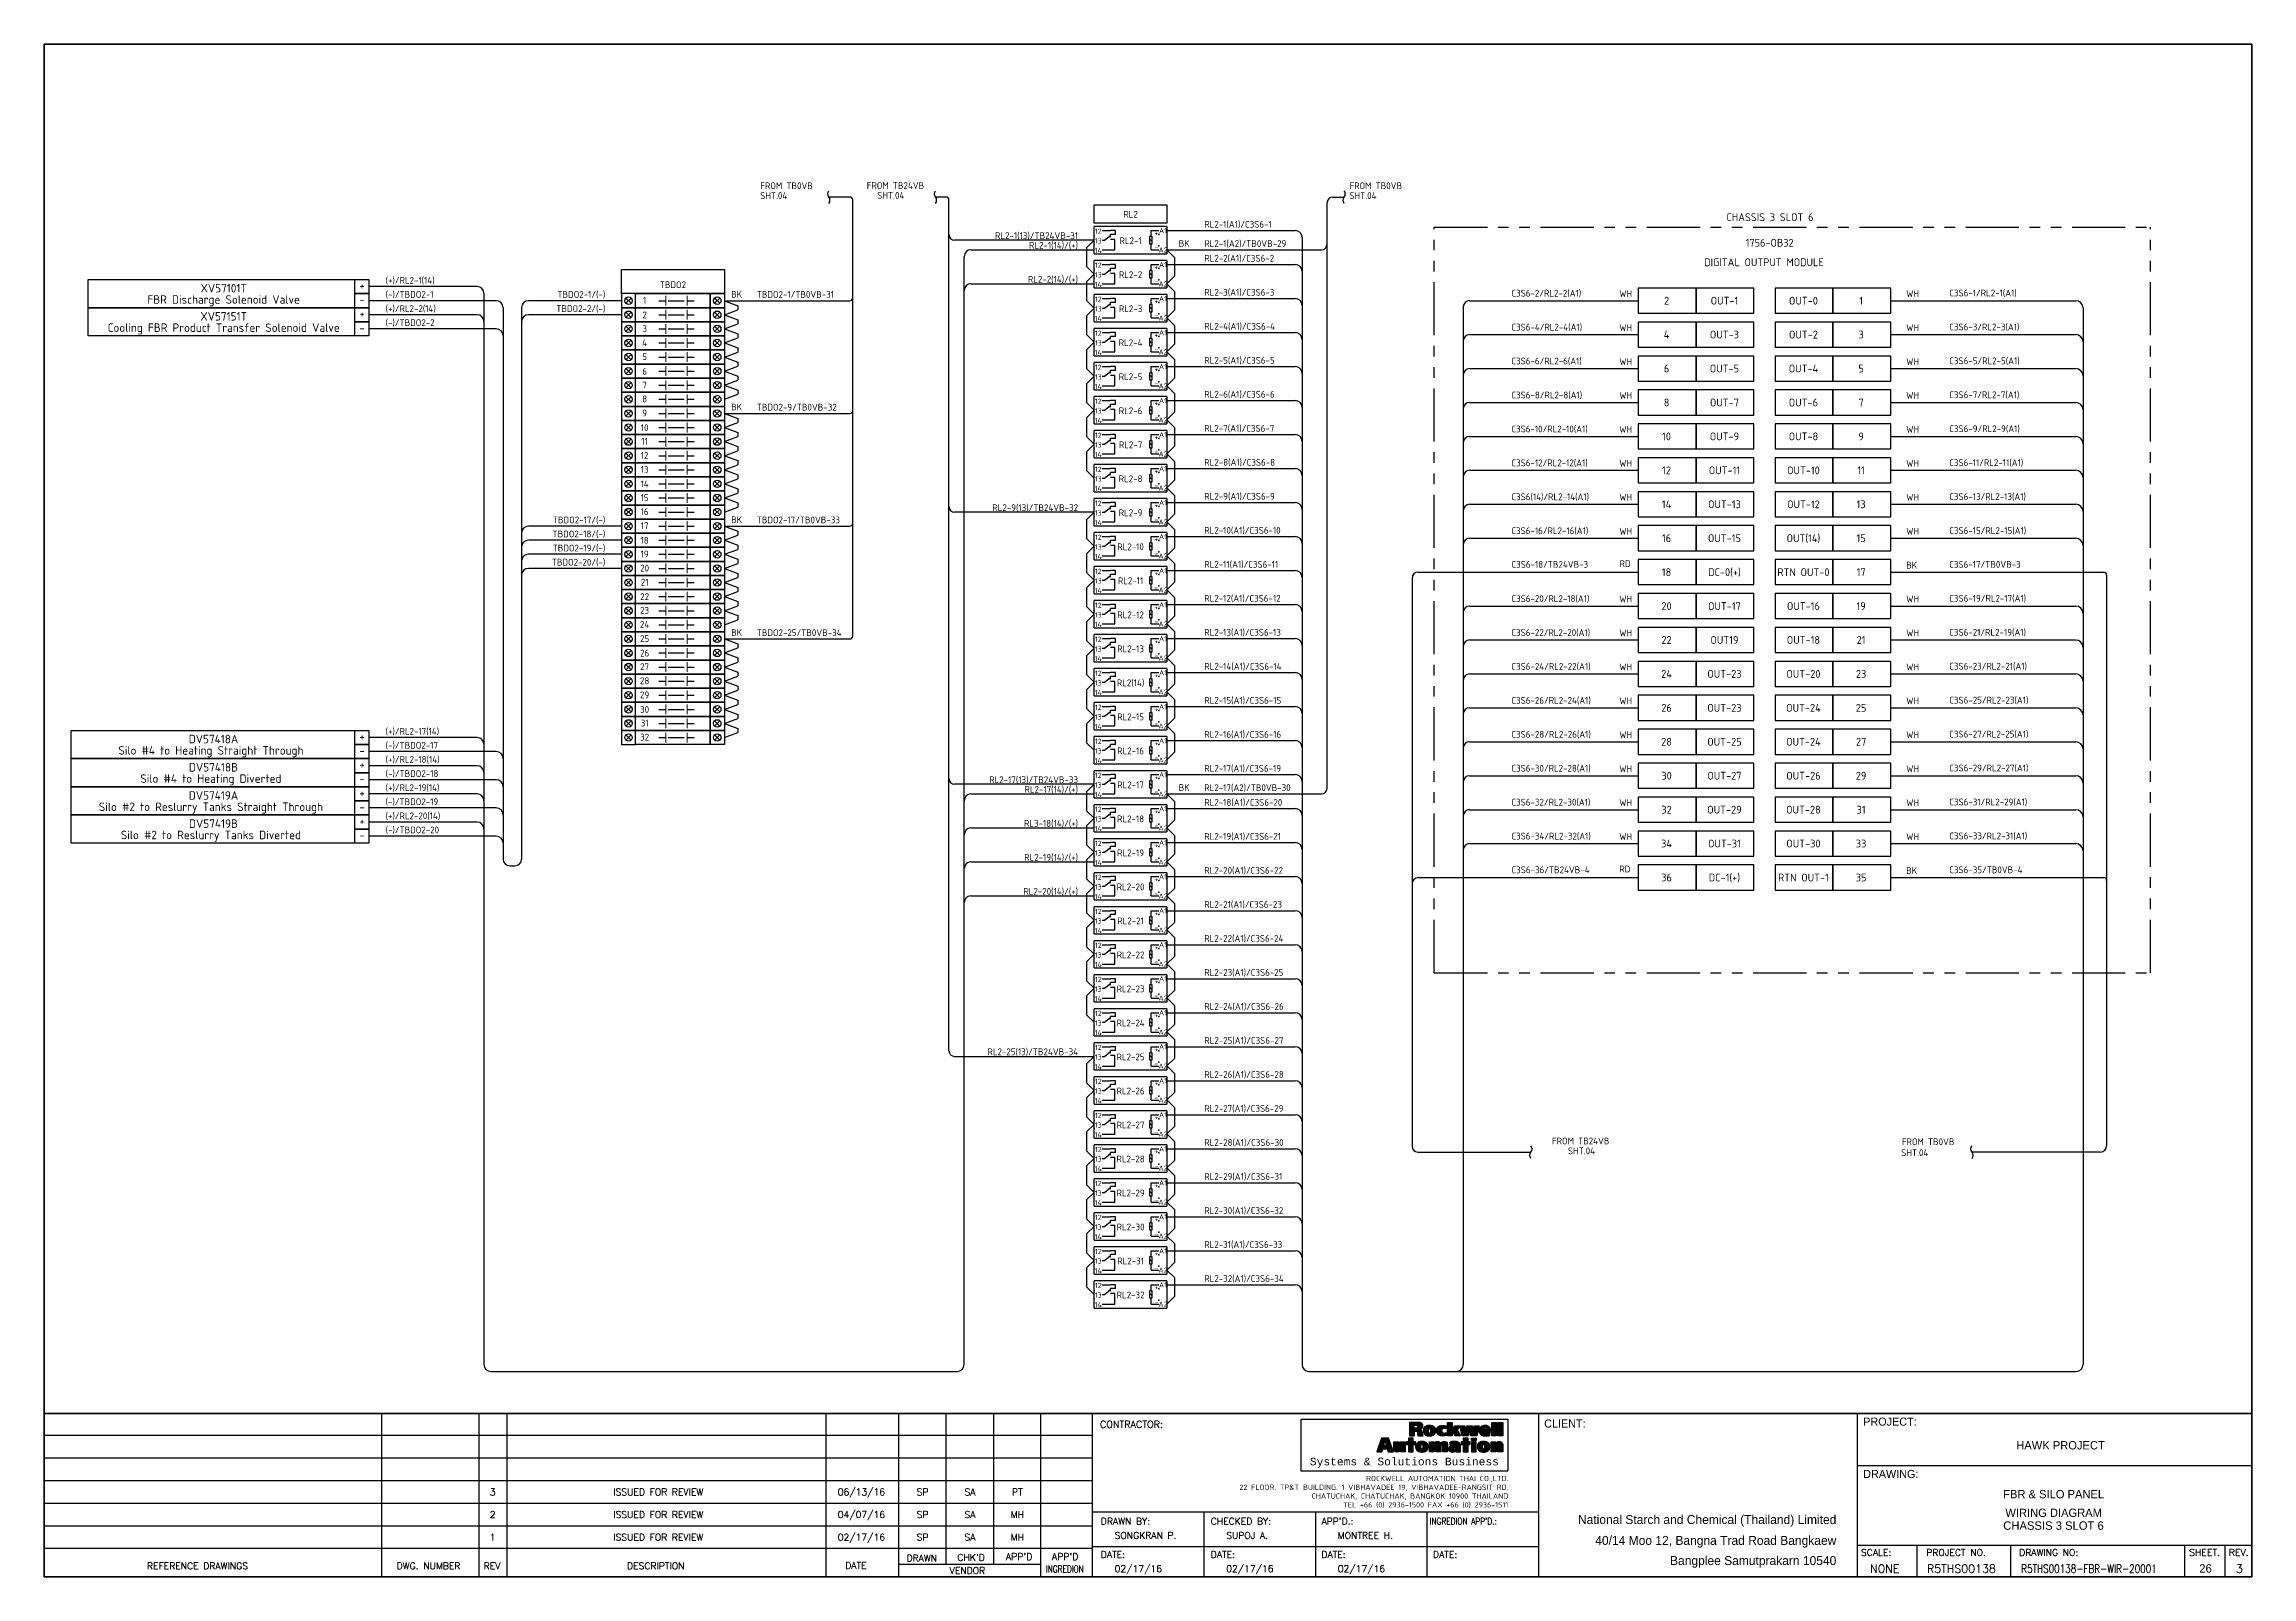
# Model space of a CAD drawing. Header units: inches. Extents: x 579627 to 667544, y 458630 to 507164.
# Drawn here: x 637044 to 640937, y 489908 to 492612 of the extents above; entities that cross this region are included whole.
import ezdxf
from ezdxf.enums import TextEntityAlignment as Align

# ---------------------------------------------------------------- set-up
doc = ezdxf.new("R2010")
doc.units = ezdxf.units.IN
doc.header["$MEASUREMENT"] = 0
doc.linetypes.add('PHANTOM2', pattern=[1.25, 0.625, -0.125, 0.125, -0.125, 0.125, -0.125])
for name, color, linetype in [('ASHADE', 7, 'Continuous'), ('GT_1', 9, 'Continuous'), ('HELPPOINT', 7, 'Continuous'), ('IE-EQUIP', 253, 'Continuous'), ('MEMBER', 7, 'Continuous'), ('power', 7, 'Continuous'), ('RA_LOGO', 2, 'Continuous'), ('TITLE_BOX', 7, 'Continuous')]:
    doc.layers.add(name, color=color, linetype=linetype)
doc.styles.add('BOLD', font='monos.ttf')
doc.styles.add('HTX11', font='O8111901')
doc.styles.add('ISO3098B', font='ISO3098B.shx')
doc.styles.add('ROMANS', font='romans.shx', dxfattribs={"width": 0.85, "height": 25})
doc.styles.add('T1', font='browa.ttf', dxfattribs={"height": 1000})

msp = doc.modelspace()

# ---------------------------------------------------------------- texts
at = {"color": 0, "style": 'ISO3098B'}
for s, p in [('SHT.04', (638306.3, 492338.6)), ('FROM TB0VB', (638306.5, 492356)), ('SHT.04', (639345.4, 492338.6)), ('FROM TB0VB', (639345.6, 492356)), ('BK', (639044.4, 492254.2)), ('RL2-1(A2)/TB0VB-29', (639089.5, 492254)), ('(-)/TBDO2-1', (637645.7, 492164.2)), ('BK', (638255.1, 492164.5)), ('TBDO2-1/TB0VB-31', (638300.2, 492164.2)), ('(-)/TBDO2-2', (637645.7, 492114.5)), ('BK', (638255.1, 491965.6)), ('TBDO2-9/TB0VB-32', (638300.2, 491965.3)), ('BK', (638255.1, 491766.7)), ('TBDO2-17/TB0VB-33', (638300.2, 491766.4)), ('BK', (640327.4, 491686.6)), ('C3S6-17/TB0VB-3', (640403.3, 491687.9)), ('BK', (638255.1, 491567.8)), ('TBDO2-25/TB0VB-34', (638300.2, 491567.5)), ('(-)/TBDO2-17', (637645.7, 491368.6)), ('(-)/TBDO2-18', (637645.7, 491318.9)), ('BK', (639044.4, 491294.2)), ('RL2-17(A2)/TB0VB-30', (639089.5, 491294)), ('(-)/TBDO2-19', (637645.7, 491269.2)), ('(-)/TBDO2-20', (637645.7, 491219.5)), ('BK', (640327.4, 491147.8)), ('C3S6-35/TB0VB-4', (640403.3, 491149.1)), ('FROM TB0VB', (640319.7, 490669.3)), ('SHT.04', (640318.5, 490650))]:
    msp.add_text(s, height=12, dxfattribs=at).set_placement(p)
at = {"color": 1, "style": 'ISO3098B'}
for s, p in [('FROM TB24VB', (638494.3, 492356.4)), ('SHT.04', (638512.7, 492338.9)), ('C3S6-18/TB24VB-3', (639631.3, 491687.9)), ('RD', (639821.8, 491689.2)), ('C3S6-36/TB24VB-4', (639631.3, 491149.1)), ('RD', (639821.4, 491150.4)), ('FROM TB24VB', (639702.7, 490670.7)), ('SHT.04', (639730.8, 490653.2))]:
    msp.add_text(s, height=12, dxfattribs=at).set_placement(p)
at = {"color": 2, "style": 'ISO3098B'}
msp.add_text('RL2', height=12, dxfattribs=at).set_placement((638959.5, 492311.6), align=Align.MIDDLE_CENTER)
for s, p in [('CHASSIS 3 SLOT 6', (640087.1, 492306.6)), ('DIGITAL OUTPUT MODULE', (640076.5, 492227)), ('1756-OB32', (640086.5, 492261.4)), ('2', (639904.7, 492159.2)), ('OUT-1', (640006.8, 492159.2)), ('OUT-0', (640146.1, 492159.2)), ('1', (640247.8, 492159.2)), ('4', (639904.7, 492099.4)), ('OUT-3', (640006.8, 492099.4)), ('OUT-2', (640146.1, 492099.4)), ('3', (640247.8, 492099.4)), ('6', (639904.7, 492039.5)), ('OUT-5', (640006.8, 492039.5)), ('OUT-4', (640146.1, 492039.5)), ('5', (640247.8, 492039.5)), ('8', (639904.7, 491979.6)), ('OUT-7', (640006.8, 491979.6)), ('OUT-6', (640146.1, 491979.6)), ('7', (640247.8, 491979.6)), ('10', (639904.7, 491919.8)), ('OUT-9', (640006.8, 491919.8)), ('OUT-8', (640146.1, 491919.8)), ('9', (640247.8, 491919.8)), ('12', (639904.7, 491859.9)), ('OUT-11', (640006.8, 491859.9)), ('OUT-10', (640146.1, 491859.9)), ('11', (640247.8, 491859.9)), ('14', (639904.7, 491800)), ('OUT-13', (640006.8, 491800)), ('OUT-12', (640146.1, 491800)), ('13', (640247.8, 491800)), ('16', (639904.7, 491740.2)), ('OUT-15', (640006.8, 491740.2)), ('OUT(14)', (640146.1, 491740.2)), ('15', (640247.8, 491740.2)), ('18', (639904.7, 491680.3)), ('DC-0(+)', (640006.8, 491680.3)), ('RTN OUT-0', (640146.1, 491680.3)), ('17', (640247.8, 491680.3)), ('20', (639904.7, 491620.4)), ('OUT-17', (640006.8, 491620.4)), ('OUT-16', (640146.1, 491620.4)), ('19', (640247.8, 491620.4)), ('22', (639904.7, 491560.6)), ('OUT19', (640006.8, 491560.6)), ('OUT-18', (640146.1, 491560.6)), ('21', (640247.8, 491560.6)), ('24', (639904.7, 491500.7)), ('OUT-23', (640006.8, 491500.7)), ('OUT-20', (640146.1, 491500.7)), ('23', (640247.8, 491500.7)), ('26', (639904.7, 491440.8)), ('OUT-23', (640006.8, 491440.8)), ('OUT-24', (640146.1, 491440.8)), ('25', (640247.8, 491440.8)), ('28', (639904.7, 491381)), ('OUT-25', (640006.8, 491381)), ('OUT-24', (640146.1, 491381)), ('27', (640247.8, 491381)), ('30', (639904.7, 491321.1)), ('OUT-27', (640006.8, 491321.1)), ('OUT-26', (640146.1, 491321.1)), ('29', (640247.8, 491321.1)), ('32', (639904.7, 491261.2)), ('OUT-29', (640006.8, 491261.2)), ('OUT-28', (640146.1, 491261.2)), ('31', (640247.8, 491261.2)), ('34', (639904.7, 491201.4)), ('OUT-31', (640006.8, 491201.4)), ('OUT-30', (640146.1, 491201.4)), ('33', (640247.8, 491201.4)), ('36', (639904.7, 491141.5)), ('DC-1(+)', (640006.8, 491141.5)), ('RTN OUT-1', (640146.1, 491141.5)), ('35', (640247.8, 491141.5))]:
    msp.add_text(s, height=13.8, dxfattribs=at).set_placement(p, align=Align.MIDDLE)
at = {"color": 1, "style": 'ISO3098B'}
for s, p in [('RL2-1(13)/TB24VB-31', (638866.9, 492268)), ('RL2-9(13)/TB24VB-32', (638866.9, 491788)), ('RL2-17(13)/TB24VB-33', (638866.9, 491308)), ('RL2-25(13)/TB24VB-34', (638866.9, 490828))]:
    msp.add_text(s, height=12, dxfattribs=at).set_placement(p, align=Align.RIGHT)
at = {"color": 0, "style": 'ISO3098B'}
for s, p in [('RL2-1', (638959.5, 492265)), ('RL2-2', (638959.5, 492205)), ('RL2-3', (638959.5, 492145)), ('RL2-4', (638959.5, 492085)), ('RL2-5', (638959.5, 492025)), ('RL2-6', (638959.5, 491965)), ('RL2-7', (638959.5, 491905)), ('RL2-8', (638959.5, 491845)), ('RL2-9', (638959.5, 491785)), ('RL2-10', (638959.5, 491725)), ('RL2-11', (638959.5, 491665)), ('RL2-12', (638959.5, 491605)), ('RL2-13', (638959.5, 491545)), ('RL2(14)', (638959.5, 491485)), ('RL2-15', (638959.5, 491425)), ('RL2-16', (638959.5, 491365)), ('RL2-17', (638959.5, 491305)), ('RL2-18', (638959.5, 491245)), ('RL2-19', (638959.5, 491185)), ('RL2-20', (638959.5, 491125)), ('RL2-21', (638959.5, 491065)), ('RL2-22', (638959.5, 491005)), ('RL2-23', (638959.5, 490945)), ('RL2-24', (638959.5, 490885)), ('RL2-25', (638959.5, 490825)), ('RL2-26', (638959.5, 490765)), ('RL2-27', (638959.5, 490705)), ('RL2-28', (638959.5, 490645)), ('RL2-29', (638959.5, 490585)), ('RL2-30', (638959.5, 490525)), ('RL2-31', (638959.5, 490465)), ('RL2-32', (638959.5, 490405))]:
    msp.add_text(s, height=12, dxfattribs=at).set_placement(p, align=Align.MIDDLE_CENTER)
at = {"color": 4, "style": 'ISO3098B'}
for s, p in [('RL2-1(A1)/C3S6-1', (639089.5, 492288)), ('RL2-2(A1)/C3S6-2', (639089.5, 492228)), ('(+)/RL2-1(14)', (637645.7, 492189.1)), ('(+)/RL2-2(14)', (637645.7, 492139.3)), ('RL2-3(A1)/C3S6-3', (639089.5, 492168)), ('C3S6-2/RL2-2(A1)', (639631.1, 492166.4)), ('WH', (639821.4, 492165.6)), ('WH', (640327.4, 492165.6)), ('C3S6-1/RL2-1(A1)', (640403.3, 492166.8)), ('RL2-4(A1)/C3S6-4', (639089.5, 492108)), ('C3S6-4/RL2-4(A1)', (639631.1, 492106.5)), ('WH', (639821.4, 492105.7)), ('WH', (640327.4, 492105.7)), ('C3S6-3/RL2-3(A1)', (640403.3, 492106.9)), ('RL2-5(A1)/C3S6-5', (639089.5, 492048)), ('C3S6-6/RL2-6(A1)', (639631.1, 492046.7)), ('WH', (639821.4, 492045.8)), ('WH', (640327.4, 492045.8)), ('C3S6-5/RL2-5(A1)', (640403.3, 492047.1)), ('RL2-6(A1)/C3S6-6', (639089.5, 491988)), ('C3S6-8/RL2-8(A1)', (639631.1, 491986.8)), ('WH', (639821.4, 491986)), ('WH', (640327.4, 491986)), ('C3S6-7/RL2-7(A1)', (640403.3, 491987.2)), ('RL2-7(A1)/C3S6-7', (639089.5, 491928)), ('C3S6-10/RL2-10(A1)', (639631.1, 491926.9)), ('WH', (639821.4, 491926.1)), ('WH', (640327.4, 491926.1)), ('C3S6-9/RL2-9(A1)', (640403.3, 491927.3)), ('RL2-8(A1)/C3S6-8', (639089.5, 491868)), ('C3S6-12/RL2-12(A1)', (639631.1, 491867.1)), ('C3S6-11/RL2-11(A1)', (640403.3, 491867.5)), ('WH', (639821.4, 491866.2)), ('WH', (640327.4, 491866.2)), ('RL2-9(A1)/C3S6-9', (639089.5, 491808)), ('C3S6(14)/RL2-14(A1)', (639631.1, 491807.2)), ('WH', (639821.4, 491806.4)), ('WH', (640327.4, 491806.4)), ('C3S6-13/RL2-13(A1)', (640403.3, 491807.6)), ('RL2-10(A1)/C3S6-10', (639089.5, 491748)), ('C3S6-16/RL2-16(A1)', (639631.1, 491747.3)), ('WH', (639821.4, 491746.5)), ('WH', (640327.4, 491746.5)), ('C3S6-15/RL2-15(A1)', (640403.3, 491747.7)), ('RL2-11(A1)/C3S6-11', (639089.5, 491688)), ('RL2-12(A1)/C3S6-12', (639089.5, 491628)), ('C3S6-20/RL2-18(A1)', (639631.1, 491627.6)), ('WH', (639821.4, 491626.8)), ('WH', (640327.4, 491626.8)), ('C3S6-19/RL2-17(A1)', (640403.3, 491628)), ('RL2-13(A1)/C3S6-13', (639089.5, 491568)), ('C3S6-22/RL2-20(A1)', (639631.1, 491567.7)), ('WH', (639821.4, 491566.9)), ('WH', (640327.4, 491566.9)), ('C3S6-21/RL2-19(A1)', (640403.3, 491568.1)), ('RL2-14(A1)/C3S6-14', (639089.5, 491508)), ('C3S6-24/RL2-22(A1)', (639631.1, 491507.9)), ('WH', (639821.4, 491507)), ('WH', (640327.4, 491507)), ('C3S6-23/RL2-21(A1)', (640403.3, 491508.3)), ('RL2-15(A1)/C3S6-15', (639089.5, 491448)), ('C3S6-26/RL2-24(A1)', (639631.1, 491448)), ('WH', (639821.4, 491447.2)), ('WH', (640327.4, 491447.2)), ('C3S6-25/RL2-23(A1)', (640403.3, 491448.4)), ('(+)/RL2-17(14)', (637645.7, 491393.5)), ('RL2-16(A1)/C3S6-16', (639089.5, 491388)), ('C3S6-28/RL2-26(A1)', (639631.1, 491388.1)), ('WH', (639821.4, 491387.3)), ('WH', (640327.4, 491387.3)), ('C3S6-27/RL2-25(A1)', (640403.3, 491388.5)), ('(+)/RL2-18(14)', (637645.7, 491343.8)), ('RL2-17(A1)/C3S6-19', (639089.5, 491328)), ('C3S6-30/RL2-28(A1)', (639631.1, 491328.3)), ('WH', (639821.4, 491327.4)), ('WH', (640327.4, 491327.4)), ('C3S6-29/RL2-27(A1)', (640403.3, 491328.7)), ('(+)/RL2-19(14)', (637645.7, 491294)), ('(+)/RL2-20(14)', (637645.7, 491244.3)), ('RL2-18(A1)/C3S6-20', (639089.5, 491268)), ('C3S6-32/RL2-30(A1)', (639631.1, 491268.4)), ('WH', (639821.4, 491267.6)), ('WH', (640327.4, 491267.6)), ('C3S6-31/RL2-29(A1)', (640403.3, 491268.8)), ('RL2-19(A1)/C3S6-21', (639089.5, 491208)), ('C3S6-34/RL2-32(A1)', (639631.1, 491208.5)), ('WH', (639821.4, 491207.7)), ('WH', (640327.4, 491207.7)), ('C3S6-33/RL2-31(A1)', (640403.3, 491208.9)), ('RL2-20(A1)/C3S6-22', (639089.5, 491148)), ('RL2-21(A1)/C3S6-23', (639089.5, 491088)), ('RL2-22(A1)/C3S6-24', (639089.5, 491028)), ('RL2-23(A1)/C3S6-25', (639089.5, 490968)), ('RL2-24(A1)/C3S6-26', (639089.5, 490908)), ('RL2-25(A1)/C3S6-27', (639089.5, 490848)), ('RL2-26(A1)/C3S6-28', (639089.5, 490788)), ('RL2-27(A1)/C3S6-29', (639089.5, 490728)), ('RL2-28(A1)/C3S6-30', (639089.5, 490668)), ('RL2-29(A1)/C3S6-31', (639089.5, 490608)), ('RL2-30(A1)/C3S6-32', (639089.5, 490548)), ('RL2-31(A1)/C3S6-33', (639089.5, 490488)), ('RL2-32(A1)/C3S6-34', (639089.5, 490428))]:
    msp.add_text(s, height=12, dxfattribs=at).set_placement(p)
for s, p in [('RL2-1(14)/(+)', (638866.9, 492251)), ('RL2-2(14)/(+)', (638866.9, 492191)), ('RL2-17(14)/(+)', (638866.9, 491291)), ('RL3-18(14)/(+)', (638866.9, 491231)), ('RL2-19(14)/(+)', (638866.9, 491171)), ('RL2-20(14)/(+)', (638866.9, 491111))]:
    msp.add_text(s, height=12, dxfattribs=at).set_placement(p, align=Align.RIGHT)
for s, height, p in [('TBDO2', 12, (638152.4, 492187.4)), ('FBR Discharge Solenoid Valve', 15, (637360.2, 492161.3)), ('XV57101T', 15, (637360.2, 492181.3)), ('Cooling FBR Product Transfer Solenoid Valve', 15, (637360.2, 492111.6)), ('XV57151T', 15, (637360.2, 492131.6)), ('DV57418A', 15, (637342.2, 491385.8)), ('Silo #4 to Heating Straight Through ', 15, (637342.2, 491365.8)), ('DV57418B', 15, (637342.2, 491336)), ('Silo #4 to Heating Diverted ', 15, (637342.2, 491316)), ('Silo #2 to Reslurry Tanks Straight Through ', 15, (637342.2, 491266.3)), ('DV57419A', 15, (637342.2, 491286.3)), ('Silo #2 to Reslurry Tanks Diverted ', 15, (637342.2, 491216.6)), ('DV57419B', 15, (637342.2, 491236.6))]:
    msp.add_text(s, height=height, dxfattribs=at).set_placement(p, align=Align.MIDDLE_CENTER)
at = {"color": 0, "style": 'ISO3098B'}
for s, p in [('TBDO2-2/(-)', (638033.2, 492139.3)), ('TBDO2-1/(-)', (638033.2, 492164.2)), ('TBDO2-17/(-)', (638033.2, 491766.4)), ('TBDO2-18/(-)', (638033.2, 491741.6)), ('TBDO2-19/(-)', (638033.2, 491716.7)), ('TBDO2-20/(-)', (638033.2, 491691.8))]:
    msp.add_text(s, height=12, dxfattribs=at).set_placement(p, align=Align.RIGHT)
at = {"layer": 'power', "color": 1, "style": 'ISO3098B'}
for p in [(637604.2, 492185.7), (637604.2, 492136), (637604.2, 491390.2), (637604.2, 491340.4), (637604.2, 491290.7), (637604.2, 491241)]:
    msp.add_text('+', height=15, dxfattribs=at).set_placement(p, align=Align.MIDDLE_CENTER)
at = {"layer": 'power', "color": 0, "style": 'ISO3098B'}
for s, height, p in [('-', 15, (637604.2, 492160.9)), ('1', 12, (638102.5, 492159.8)), ('3', 12, (638102.5, 492110.1)), ('2', 12, (638102.5, 492134.1)), ('-', 15, (637604.2, 492111.2)), ('4', 12, (638102.5, 492085.2)), ('5', 12, (638102.5, 492060.4)), ('6', 12, (638102.5, 492034.7)), ('7', 12, (638102.5, 492010.6)), ('8', 12, (638102.5, 491985.8)), ('9', 12, (638102.5, 491960.9)), ('10', 12.02, (638102.5, 491935.2)), ('12', 12.02, (638102.5, 491886.3)), ('11', 12.02, (638102.5, 491911.2)), ('14', 12.02, (638102.5, 491835.8)), ('13', 12.02, (638102.5, 491861.5)), ('15', 12.02, (638102.5, 491811.7)), ('16', 12.02, (638102.5, 491786.9)), ('17', 12.02, (638102.5, 491762)), ('18', 12.02, (638102.5, 491736.3)), ('20', 12.02, (638102.5, 491687.4)), ('19', 12.02, (638102.5, 491712.3)), ('21', 12.02, (638102.5, 491662.6)), ('23', 12.02, (638102.5, 491612.8)), ('22', 12.02, (638102.5, 491636.9)), ('24', 12.02, (638102.5, 491588)), ('25', 12.02, (638102.5, 491563.1)), ('26', 12.02, (638102.5, 491537.4)), ('28', 12.02, (638102.5, 491488.5)), ('27', 12.02, (638102.5, 491513.4)), ('29', 12.02, (638102.5, 491463.7)), ('30', 12.02, (638102.5, 491438)), ('31', 12.02, (638102.5, 491414)), ('32', 12.02, (638102.5, 491389.1)), ('-', 15, (637604.2, 491365.3)), ('-', 15, (637604.2, 491315.6)), ('-', 15, (637604.2, 491265.9)), ('-', 15, (637604.2, 491216.2))]:
    msp.add_text(s, height=height, dxfattribs=at).set_placement(p, align=Align.MIDDLE_CENTER)

# ---------------------------------------------------------------- blocks, each defined once
blk = doc.blocks.new('RA_LOGO1')
at = {"layer": 'RA_LOGO', "linetype": 'Continuous'}
h = blk.add_hatch(color=1, dxfattribs=at)
h.paths.add_polyline_path([(0.987, 0.539), (1.017, 0.539), (1.033, 0.538), (1.046, 0.533), (1.055, 0.521), (1.061, 0.505), (1.065, 0.484), (1.068, 0.461), (1.071, 0.439), (1.074, 0.42), (1.213, 0.42), (1.207, 0.439), (1.203, 0.46), (1.199, 0.482), (1.195, 0.504), (1.189, 0.526), (1.18, 0.545), (1.166, 0.562), (1.147, 0.575), (1.12, 0.583), (1.142, 0.59), (1.16, 0.598), (1.175, 0.609), (1.188, 0.621), (1.197, 0.637), (1.203, 0.655), (1.205, 0.677), (1.204, 0.694), (1.2, 0.709), (1.194, 0.723), (1.185, 0.734), (1.175, 0.744), (1.162, 0.752), (1.147, 0.759), (1.131, 0.763), (1.112, 0.767), (1.092, 0.769), (1.07, 0.77), (0.853, 0.77), (0.853, 0.42), (0.987, 0.42)])
h.paths.add_polyline_path([(0.981, 0.617), (0.981, 0.692), (1.018, 0.692), (1.044, 0.689), (1.063, 0.679), (1.071, 0.656), (1.066, 0.635), (1.054, 0.623), (1.036, 0.618), (1.016, 0.617)], flags=16)
h = blk.add_hatch(color=1, dxfattribs=at)
h.paths.add_polyline_path([(1.3, 0.676), (1.285, 0.67), (1.271, 0.663), (1.258, 0.654), (1.247, 0.644), (1.238, 0.633), (1.23, 0.62), (1.225, 0.606), (1.22, 0.591), (1.218, 0.574), (1.217, 0.556), (1.218, 0.538), (1.22, 0.522), (1.224, 0.506), (1.229, 0.492), (1.235, 0.479), (1.243, 0.467), (1.253, 0.456), (1.264, 0.447), (1.276, 0.438), (1.29, 0.431), (1.305, 0.425), (1.321, 0.421), (1.339, 0.417), (1.358, 0.415), (1.378, 0.415), (1.399, 0.415), (1.418, 0.417), (1.435, 0.421), (1.452, 0.425), (1.467, 0.431), (1.481, 0.438), (1.493, 0.447), (1.504, 0.456), (1.514, 0.467), (1.522, 0.479), (1.528, 0.492), (1.534, 0.506), (1.537, 0.522), (1.54, 0.538), (1.54, 0.556), (1.539, 0.574), (1.537, 0.591), (1.533, 0.606), (1.527, 0.62), (1.519, 0.633), (1.51, 0.644), (1.499, 0.654), (1.486, 0.663), (1.472, 0.67), (1.456, 0.676), (1.439, 0.681), (1.42, 0.684), (1.4, 0.686), (1.378, 0.687), (1.357, 0.686), (1.336, 0.684), (1.317, 0.681)])
h.paths.add_polyline_path([(1.36, 0.605), (1.378, 0.612), (1.396, 0.605), (1.404, 0.584), (1.406, 0.556), (1.405, 0.529), (1.401, 0.508), (1.393, 0.494), (1.378, 0.49), (1.364, 0.494), (1.356, 0.508), (1.352, 0.529), (1.351, 0.556), (1.353, 0.584)], flags=16)
for color, points in [(1, [(1.697, 0.575), (1.705, 0.591), (1.718, 0.603), (1.735, 0.61), (1.756, 0.612), (1.778, 0.61), (1.796, 0.606), (1.813, 0.599), (1.813, 0.676), (1.793, 0.681), (1.771, 0.684), (1.748, 0.686), (1.721, 0.687), (1.699, 0.686), (1.679, 0.684), (1.66, 0.681), (1.643, 0.676), (1.627, 0.67), (1.613, 0.663), (1.601, 0.654), (1.59, 0.644), (1.581, 0.633), (1.573, 0.62), (1.567, 0.606), (1.563, 0.591), (1.561, 0.574), (1.56, 0.556), (1.56, 0.538), (1.563, 0.522), (1.566, 0.506), (1.572, 0.492), (1.578, 0.479), (1.586, 0.467), (1.596, 0.456), (1.607, 0.447), (1.619, 0.438), (1.632, 0.431), (1.648, 0.425), (1.664, 0.421), (1.682, 0.417), (1.701, 0.415), (1.721, 0.415), (1.748, 0.415), (1.772, 0.418), (1.794, 0.422), (1.815, 0.428), (1.815, 0.505), (1.797, 0.496), (1.778, 0.491), (1.756, 0.49), (1.735, 0.492), (1.718, 0.5), (1.705, 0.514), (1.697, 0.531), (1.694, 0.554)]), (1, [(2.233, 0.42), (2.391, 0.42), (2.423, 0.598), (2.424, 0.598), (2.455, 0.42), (2.612, 0.42), (2.671, 0.681), (2.556, 0.681), (2.533, 0.511), (2.532, 0.511), (2.503, 0.681), (2.351, 0.681), (2.324, 0.511), (2.323, 0.511), (2.298, 0.681), (2.174, 0.681)]), (1, [(3.007, 0.42), (3.13, 0.42), (3.13, 0.769), (3.007, 0.769)]), (1, [(3.292, 0.769), (3.169, 0.769), (3.169, 0.42), (3.292, 0.42)]), (252, [(0.745, 0.265), (0.617, 0.265), (0.617, 0.112), (0.617, 0.096), (0.611, 0.082), (0.594, 0.076), (0.579, 0.082), (0.573, 0.096), (0.572, 0.112), (0.572, 0.265), (0.444, 0.265), (0.444, 0.081), (0.445, 0.062), (0.449, 0.046), (0.455, 0.031), (0.465, 0.018), (0.478, 0.008), (0.494, 0.001), (0.513, -0.004), (0.537, -0.006), (0.558, -0.004), (0.579, 0.001), (0.597, 0.011), (0.612, 0.026), (0.625, 0.047), (0.625, 0), (0.745, 0)]), (252, [(0.956, 0.191), (1.011, 0.191), (1.011, 0.265), (0.956, 0.265), (0.956, 0.355), (0.828, 0.355), (0.828, 0.265), (0.774, 0.265), (0.774, 0.191), (0.828, 0.191), (0.828, 0), (0.956, 0)]), (252, [(1.505, 0.153), (1.505, 0.169), (1.511, 0.183), (1.528, 0.189), (1.543, 0.183), (1.549, 0.169), (1.55, 0.153), (1.55, 0), (1.678, 0), (1.678, 0.153), (1.679, 0.169), (1.685, 0.183), (1.701, 0.189), (1.717, 0.183), (1.723, 0.169), (1.724, 0.153), (1.724, 0), (1.852, 0), (1.852, 0.159), (1.851, 0.173), (1.851, 0.187), (1.85, 0.202), (1.847, 0.215), (1.843, 0.228), (1.836, 0.24), (1.827, 0.25), (1.816, 0.259), (1.8, 0.265), (1.781, 0.269), (1.758, 0.271), (1.738, 0.269), (1.717, 0.264), (1.698, 0.255), (1.682, 0.242), (1.672, 0.225), (1.663, 0.242), (1.649, 0.255), (1.631, 0.264), (1.61, 0.269), (1.589, 0.271), (1.57, 0.27), (1.551, 0.266), (1.535, 0.259), (1.52, 0.249), (1.508, 0.236), (1.497, 0.217), (1.497, 0.265), (1.377, 0.265), (1.377, 0), (1.505, 0)]), (252, [(2.257, 0), (2.386, 0), (2.386, 0.191), (2.441, 0.191), (2.441, 0.265), (2.386, 0.265), (2.386, 0.355), (2.257, 0.355), (2.257, 0.265), (2.203, 0.265), (2.203, 0.191), (2.257, 0.191)]), (252, [(3.117, 0.153), (3.117, 0.169), (3.123, 0.183), (3.14, 0.189), (3.155, 0.183), (3.161, 0.169), (3.162, 0.153), (3.162, 0), (3.29, 0), (3.29, 0.184), (3.289, 0.203), (3.285, 0.219), (3.279, 0.234), (3.269, 0.247), (3.256, 0.257), (3.24, 0.265), (3.221, 0.269), (3.197, 0.271), (3.176, 0.269), (3.155, 0.263), (3.137, 0.253), (3.122, 0.239), (3.109, 0.217), (3.109, 0.265), (2.989, 0.265), (2.989, 0), (3.117, 0)])]:
    blk.add_hatch(color=color, dxfattribs=at).paths.add_polyline_path(points)
h = blk.add_hatch(color=1, dxfattribs=at)
h.paths.add_polyline_path([(1.973, 0.769), (1.847, 0.769), (1.847, 0.42), (1.973, 0.42), (1.973, 0.566)])
h.paths.add_polyline_path([(1.974, 0.566), (2.045, 0.42), (2.187, 0.42), (2.101, 0.566), (2.173, 0.681), (2.036, 0.681)])
h = blk.add_hatch(color=1, dxfattribs=at)
h.paths.add_polyline_path([(2.817, 0.415), (2.838, 0.415), (2.859, 0.415), (2.88, 0.416), (2.901, 0.418), (2.92, 0.421), (2.938, 0.425), (2.956, 0.43), (2.956, 0.497), (2.939, 0.49), (2.918, 0.485), (2.895, 0.482), (2.87, 0.481), (2.849, 0.482), (2.83, 0.485), (2.815, 0.493), (2.804, 0.504), (2.8, 0.521), (2.975, 0.521), (2.975, 0.536), (2.974, 0.555), (2.972, 0.572), (2.969, 0.589), (2.965, 0.605), (2.96, 0.619), (2.953, 0.632), (2.944, 0.645), (2.934, 0.655), (2.922, 0.665), (2.909, 0.673), (2.894, 0.679), (2.877, 0.683), (2.858, 0.686), (2.838, 0.687), (2.816, 0.686), (2.795, 0.684), (2.777, 0.681), (2.759, 0.676), (2.744, 0.67), (2.73, 0.663), (2.717, 0.654), (2.706, 0.644), (2.697, 0.633), (2.69, 0.62), (2.684, 0.606), (2.679, 0.591), (2.677, 0.574), (2.676, 0.556), (2.677, 0.538), (2.679, 0.522), (2.683, 0.507), (2.688, 0.492), (2.694, 0.479), (2.702, 0.467), (2.712, 0.456), (2.723, 0.447), (2.735, 0.438), (2.749, 0.431), (2.764, 0.425), (2.78, 0.421), (2.798, 0.417)])
h.paths.add_polyline_path([(2.799, 0.576), (2.801, 0.598), (2.811, 0.618), (2.834, 0.627), (2.855, 0.618), (2.864, 0.598), (2.865, 0.576)], flags=16)
h = blk.add_hatch(color=252, dxfattribs=at)
h.paths.add_polyline_path([(0.272, 0.077), (0.296, 0), (0.439, 0), (0.312, 0.355), (0.124, 0.355), (0, 0), (0.136, 0), (0.158, 0.077)])
h.paths.add_polyline_path([(0.255, 0.162), (0.177, 0.162), (0.216, 0.28)], flags=16)
h = blk.add_hatch(color=252, dxfattribs=at)
h.paths.add_polyline_path([(1.14, -0.003), (1.159, -0.005), (1.18, -0.006), (1.201, -0.005), (1.22, -0.003), (1.238, 0), (1.255, 0.005), (1.27, 0.011), (1.284, 0.018), (1.297, 0.027), (1.308, 0.036), (1.317, 0.047), (1.326, 0.06), (1.333, 0.073), (1.338, 0.087), (1.342, 0.103), (1.344, 0.12), (1.345, 0.137), (1.344, 0.156), (1.341, 0.173), (1.337, 0.188), (1.331, 0.203), (1.323, 0.216), (1.313, 0.227), (1.302, 0.238), (1.29, 0.246), (1.275, 0.254), (1.259, 0.26), (1.242, 0.265), (1.223, 0.268), (1.202, 0.27), (1.18, 0.271), (1.158, 0.27), (1.137, 0.268), (1.118, 0.265), (1.101, 0.26), (1.085, 0.254), (1.071, 0.246), (1.058, 0.238), (1.047, 0.227), (1.038, 0.216), (1.03, 0.203), (1.024, 0.188), (1.02, 0.173), (1.017, 0.156), (1.016, 0.137), (1.017, 0.12), (1.019, 0.103), (1.023, 0.087), (1.028, 0.073), (1.035, 0.06), (1.043, 0.047), (1.053, 0.036), (1.064, 0.027), (1.076, 0.018), (1.09, 0.011), (1.105, 0.005), (1.122, 0)])
h.paths.add_polyline_path([(1.165, 0.075), (1.157, 0.089), (1.153, 0.111), (1.152, 0.137), (1.154, 0.166), (1.162, 0.187), (1.18, 0.195), (1.198, 0.187), (1.207, 0.166), (1.208, 0.137), (1.207, 0.111), (1.204, 0.089), (1.195, 0.075), (1.18, 0.07)], flags=16)
h = blk.add_hatch(color=252, dxfattribs=at)
h.paths.add_polyline_path([(1.883, 0.052), (1.889, 0.036), (1.899, 0.023), (1.911, 0.012), (1.926, 0.004), (1.942, -0.001), (1.96, -0.005), (1.978, -0.006), (1.999, -0.004), (2.019, 0.001), (2.037, 0.01), (2.052, 0.022), (2.065, 0.04), (2.065, 0), (2.184, 0), (2.184, 0.161), (2.183, 0.18), (2.179, 0.197), (2.173, 0.212), (2.165, 0.225), (2.155, 0.236), (2.144, 0.245), (2.131, 0.252), (2.117, 0.258), (2.102, 0.263), (2.086, 0.266), (2.07, 0.268), (2.054, 0.27), (2.038, 0.271), (2.022, 0.271), (1.995, 0.27), (1.973, 0.269), (1.953, 0.266), (1.933, 0.261), (1.911, 0.256), (1.911, 0.181), (1.932, 0.19), (1.954, 0.197), (1.977, 0.202), (2, 0.204), (2.019, 0.203), (2.037, 0.2), (2.053, 0.194), (2.063, 0.183), (2.067, 0.165), (2.053, 0.167), (2.036, 0.168), (2.018, 0.169), (2, 0.168), (1.983, 0.167), (1.965, 0.164), (1.948, 0.16), (1.933, 0.154), (1.918, 0.147), (1.906, 0.137), (1.896, 0.125), (1.888, 0.11), (1.883, 0.092), (1.881, 0.072)])
h.paths.add_polyline_path([(1.998, 0.086), (2.007, 0.106), (2.028, 0.115), (2.055, 0.116), (2.067, 0.116), (2.067, 0.108), (2.063, 0.086), (2.05, 0.068), (2.028, 0.061), (2.011, 0.064), (2.001, 0.072)], flags=16)
h = blk.add_hatch(color=252, dxfattribs=at)
h.paths.add_polyline_path([(2.471, 0), (2.599, 0), (2.599, 0.264), (2.471, 0.264)])
h.paths.add_polyline_path([(2.599, 0.296), (2.599, 0.355), (2.471, 0.355), (2.471, 0.296)])
h = blk.add_hatch(color=252, dxfattribs=at)
h.paths.add_polyline_path([(2.751, -0.003), (2.77, -0.005), (2.791, -0.006), (2.811, -0.005), (2.831, -0.003), (2.849, 0), (2.865, 0.005), (2.881, 0.011), (2.895, 0.018), (2.907, 0.027), (2.918, 0.036), (2.928, 0.047), (2.936, 0.06), (2.943, 0.073), (2.948, 0.087), (2.952, 0.103), (2.955, 0.12), (2.955, 0.137), (2.954, 0.156), (2.952, 0.173), (2.947, 0.188), (2.941, 0.203), (2.934, 0.216), (2.924, 0.227), (2.913, 0.238), (2.9, 0.246), (2.886, 0.254), (2.87, 0.26), (2.852, 0.265), (2.833, 0.268), (2.813, 0.27), (2.791, 0.271), (2.769, 0.27), (2.748, 0.268), (2.729, 0.265), (2.711, 0.26), (2.695, 0.254), (2.681, 0.246), (2.669, 0.238), (2.658, 0.227), (2.648, 0.216), (2.64, 0.203), (2.634, 0.188), (2.63, 0.173), (2.628, 0.156), (2.627, 0.137), (2.627, 0.12), (2.63, 0.103), (2.633, 0.087), (2.639, 0.073), (2.645, 0.06), (2.654, 0.047), (2.663, 0.036), (2.674, 0.027), (2.687, 0.018), (2.701, 0.011), (2.716, 0.005), (2.733, 0)])
h.paths.add_polyline_path([(2.776, 0.075), (2.768, 0.089), (2.764, 0.111), (2.763, 0.137), (2.765, 0.166), (2.773, 0.187), (2.791, 0.195), (2.809, 0.187), (2.817, 0.166), (2.819, 0.137), (2.818, 0.111), (2.814, 0.089), (2.806, 0.075), (2.791, 0.07)], flags=16)
at = {"layer": 'RA_LOGO', "color": 1, "linetype": 'Continuous'}
for points in [[(1.147, 0.759), (1.131, 0.763), (1.112, 0.767), (1.092, 0.769), (1.07, 0.77), (0.853, 0.77), (0.853, 0.42), (0.987, 0.42), (0.987, 0.539), (1.017, 0.539), (1.033, 0.538), (1.046, 0.533), (1.055, 0.521), (1.061, 0.505), (1.065, 0.484), (1.068, 0.461), (1.071, 0.439), (1.074, 0.42), (1.213, 0.42), (1.207, 0.439), (1.203, 0.46), (1.199, 0.482), (1.195, 0.504), (1.189, 0.526), (1.18, 0.545), (1.166, 0.562), (1.147, 0.575), (1.121, 0.583), (1.121, 0.584), (1.142, 0.59), (1.16, 0.598), (1.175, 0.609), (1.188, 0.621), (1.197, 0.637), (1.203, 0.655), (1.205, 0.677), (1.204, 0.694), (1.2, 0.709), (1.194, 0.723), (1.185, 0.734), (1.175, 0.744), (1.162, 0.752)], [(1.016, 0.617), (0.981, 0.617), (0.981, 0.692), (1.018, 0.692), (1.044, 0.689), (1.063, 0.679), (1.071, 0.656), (1.066, 0.635), (1.054, 0.623), (1.036, 0.618)], [(1.456, 0.676), (1.439, 0.681), (1.42, 0.684), (1.4, 0.686), (1.378, 0.687), (1.357, 0.686), (1.336, 0.684), (1.317, 0.681), (1.3, 0.676), (1.285, 0.67), (1.271, 0.663), (1.258, 0.654), (1.247, 0.644), (1.238, 0.633), (1.23, 0.62), (1.225, 0.606), (1.22, 0.591), (1.218, 0.574), (1.217, 0.556), (1.217, 0.556), (1.218, 0.538), (1.22, 0.522), (1.224, 0.506), (1.229, 0.492), (1.235, 0.479), (1.243, 0.467), (1.253, 0.456), (1.264, 0.447), (1.276, 0.438), (1.29, 0.431), (1.305, 0.425), (1.321, 0.421), (1.339, 0.417), (1.358, 0.415), (1.378, 0.415), (1.399, 0.415), (1.418, 0.417), (1.435, 0.421), (1.452, 0.425), (1.467, 0.431), (1.481, 0.438), (1.493, 0.447), (1.504, 0.456), (1.514, 0.467), (1.522, 0.479), (1.528, 0.492), (1.534, 0.506), (1.537, 0.522), (1.54, 0.538), (1.54, 0.556), (1.539, 0.574), (1.537, 0.591), (1.533, 0.606), (1.527, 0.62), (1.519, 0.633), (1.51, 0.644), (1.499, 0.654), (1.486, 0.663), (1.472, 0.67)], [(1.351, 0.556), (1.353, 0.584), (1.36, 0.605), (1.378, 0.612), (1.396, 0.605), (1.404, 0.584), (1.406, 0.556), (1.405, 0.529), (1.401, 0.508), (1.393, 0.494), (1.378, 0.49), (1.364, 0.494), (1.356, 0.508), (1.352, 0.529)], [(1.679, 0.684), (1.699, 0.686), (1.721, 0.687), (1.748, 0.686), (1.771, 0.684), (1.793, 0.681), (1.813, 0.676), (1.813, 0.599), (1.796, 0.606), (1.778, 0.61), (1.756, 0.612), (1.735, 0.61), (1.718, 0.603), (1.705, 0.591), (1.697, 0.575), (1.694, 0.554), (1.697, 0.531), (1.705, 0.514), (1.718, 0.5), (1.735, 0.492), (1.756, 0.49), (1.778, 0.491), (1.797, 0.496), (1.815, 0.505), (1.815, 0.428), (1.794, 0.422), (1.772, 0.418), (1.748, 0.415), (1.721, 0.415), (1.701, 0.415), (1.682, 0.417), (1.664, 0.421), (1.648, 0.425), (1.632, 0.431), (1.619, 0.438), (1.607, 0.447), (1.596, 0.456), (1.586, 0.467), (1.578, 0.479), (1.572, 0.492), (1.566, 0.506), (1.563, 0.522), (1.56, 0.538), (1.56, 0.556), (1.561, 0.574), (1.563, 0.591), (1.567, 0.606), (1.573, 0.62), (1.581, 0.633), (1.59, 0.644), (1.601, 0.654), (1.613, 0.663), (1.627, 0.67), (1.643, 0.676), (1.66, 0.681)], [(1.973, 0.42), (1.847, 0.42), (1.847, 0.769), (1.973, 0.769), (1.973, 0.566), (1.974, 0.566), (1.973, 0.566)], [(2.045, 0.42), (1.974, 0.566), (2.036, 0.681), (2.173, 0.681), (2.101, 0.566), (2.187, 0.42)], [(2.455, 0.42), (2.424, 0.598), (2.423, 0.598), (2.391, 0.42), (2.233, 0.42), (2.174, 0.681), (2.298, 0.681), (2.323, 0.511), (2.324, 0.511), (2.351, 0.681), (2.503, 0.681), (2.532, 0.511), (2.533, 0.511), (2.556, 0.681), (2.671, 0.681), (2.612, 0.42)], [(2.817, 0.415), (2.838, 0.415), (2.859, 0.415), (2.88, 0.416), (2.901, 0.418), (2.92, 0.421), (2.938, 0.425), (2.956, 0.43), (2.956, 0.497), (2.939, 0.49), (2.918, 0.485), (2.895, 0.482), (2.87, 0.481), (2.849, 0.482), (2.83, 0.485), (2.815, 0.493), (2.804, 0.504), (2.8, 0.521), (2.975, 0.521), (2.975, 0.536), (2.974, 0.555), (2.972, 0.572), (2.969, 0.589), (2.965, 0.605), (2.96, 0.619), (2.953, 0.632), (2.944, 0.645), (2.934, 0.655), (2.922, 0.665), (2.909, 0.673), (2.894, 0.679), (2.877, 0.683), (2.858, 0.686), (2.838, 0.687), (2.816, 0.686), (2.795, 0.684), (2.777, 0.681), (2.759, 0.676), (2.744, 0.67), (2.73, 0.663), (2.717, 0.654), (2.706, 0.644), (2.697, 0.633), (2.69, 0.62), (2.684, 0.606), (2.679, 0.591), (2.677, 0.574), (2.676, 0.556), (2.676, 0.556), (2.677, 0.538), (2.679, 0.522), (2.683, 0.507), (2.688, 0.492), (2.694, 0.479), (2.702, 0.467), (2.712, 0.456), (2.723, 0.447), (2.735, 0.438), (2.749, 0.431), (2.764, 0.425), (2.78, 0.421), (2.798, 0.417)], [(2.865, 0.576), (2.799, 0.576), (2.801, 0.598), (2.811, 0.618), (2.834, 0.627), (2.855, 0.618), (2.864, 0.598)], [(3.007, 0.42), (3.007, 0.769), (3.13, 0.769), (3.13, 0.42)], [(3.169, 0.42), (3.169, 0.769), (3.292, 0.769), (3.292, 0.42)]]:
    blk.add_lwpolyline(points, close=True, dxfattribs=at)
at = {"layer": 'RA_LOGO', "color": 252, "linetype": 'Continuous'}
for points in [[(0.296, 0), (0.439, 0), (0.312, 0.355), (0.124, 0.355), (0, 0), (0.136, 0), (0.158, 0.077), (0.272, 0.077)], [(0.216, 0.279), (0.217, 0.279), (0.255, 0.162), (0.177, 0.162)], [(0.455, 0.031), (0.449, 0.046), (0.445, 0.062), (0.444, 0.081), (0.444, 0.265), (0.572, 0.265), (0.572, 0.112), (0.573, 0.096), (0.579, 0.082), (0.594, 0.076), (0.611, 0.082), (0.617, 0.096), (0.617, 0.112), (0.617, 0.265), (0.745, 0.265), (0.745, 0), (0.625, 0), (0.625, 0.045), (0.624, 0.045), (0.612, 0.026), (0.597, 0.011), (0.579, 0.001), (0.558, -0.004), (0.537, -0.006), (0.513, -0.004), (0.494, 0.001), (0.478, 0.008), (0.465, 0.018)], [(0.956, 0.191), (1.011, 0.191), (1.011, 0.265), (0.956, 0.265), (0.956, 0.355), (0.828, 0.355), (0.828, 0.265), (0.774, 0.265), (0.774, 0.191), (0.828, 0.191), (0.828, 0), (0.956, 0)], [(1.158, 0.27), (1.137, 0.268), (1.118, 0.265), (1.101, 0.26), (1.085, 0.254), (1.071, 0.246), (1.058, 0.238), (1.047, 0.227), (1.038, 0.216), (1.03, 0.203), (1.024, 0.188), (1.02, 0.173), (1.017, 0.156), (1.016, 0.137), (1.016, 0.137), (1.017, 0.12), (1.019, 0.103), (1.023, 0.087), (1.028, 0.073), (1.035, 0.06), (1.043, 0.047), (1.053, 0.036), (1.064, 0.027), (1.076, 0.018), (1.09, 0.011), (1.105, 0.005), (1.122, 0), (1.14, -0.003), (1.159, -0.005), (1.18, -0.006), (1.201, -0.005), (1.22, -0.003), (1.238, 0), (1.255, 0.005), (1.27, 0.011), (1.284, 0.018), (1.297, 0.027), (1.308, 0.036), (1.317, 0.047), (1.326, 0.06), (1.333, 0.073), (1.338, 0.087), (1.342, 0.103), (1.344, 0.12), (1.345, 0.137), (1.345, 0.137), (1.344, 0.156), (1.341, 0.173), (1.337, 0.188), (1.331, 0.203), (1.323, 0.216), (1.313, 0.227), (1.302, 0.238), (1.29, 0.246), (1.275, 0.254), (1.259, 0.26), (1.242, 0.265), (1.223, 0.268), (1.202, 0.27), (1.18, 0.271), (1.18, 0.271)], [(1.152, 0.137), (1.154, 0.166), (1.162, 0.187), (1.18, 0.195), (1.198, 0.187), (1.207, 0.166), (1.208, 0.137), (1.207, 0.111), (1.204, 0.089), (1.195, 0.075), (1.18, 0.07), (1.165, 0.075), (1.157, 0.089), (1.153, 0.111)], [(1.549, 0.169), (1.543, 0.183), (1.528, 0.189), (1.511, 0.183), (1.505, 0.169), (1.505, 0.153), (1.505, 0), (1.377, 0), (1.377, 0.265), (1.497, 0.265), (1.497, 0.219), (1.499, 0.219), (1.508, 0.236), (1.52, 0.249), (1.535, 0.259), (1.551, 0.266), (1.57, 0.27), (1.589, 0.271), (1.61, 0.269), (1.631, 0.264), (1.649, 0.255), (1.663, 0.242), (1.672, 0.226), (1.673, 0.226), (1.682, 0.242), (1.698, 0.255), (1.717, 0.264), (1.738, 0.269), (1.758, 0.271), (1.781, 0.269), (1.8, 0.265), (1.816, 0.259), (1.827, 0.25), (1.836, 0.24), (1.843, 0.228), (1.847, 0.215), (1.85, 0.202), (1.851, 0.187), (1.851, 0.173), (1.852, 0.159), (1.852, 0), (1.724, 0), (1.724, 0.153), (1.723, 0.169), (1.717, 0.183), (1.701, 0.189), (1.685, 0.183), (1.679, 0.169), (1.678, 0.153), (1.678, 0), (1.55, 0), (1.55, 0.153)], [(1.973, 0.269), (1.953, 0.266), (1.933, 0.261), (1.911, 0.256), (1.911, 0.181), (1.932, 0.19), (1.954, 0.197), (1.977, 0.202), (2, 0.204), (2.019, 0.203), (2.037, 0.2), (2.053, 0.194), (2.063, 0.183), (2.067, 0.165), (2.053, 0.167), (2.036, 0.168), (2.018, 0.169), (2, 0.168), (1.983, 0.167), (1.965, 0.164), (1.948, 0.16), (1.933, 0.154), (1.918, 0.147), (1.906, 0.137), (1.896, 0.125), (1.888, 0.11), (1.883, 0.092), (1.881, 0.072), (1.881, 0.072), (1.883, 0.052), (1.889, 0.036), (1.899, 0.023), (1.911, 0.012), (1.926, 0.004), (1.942, -0.001), (1.96, -0.005), (1.978, -0.006), (1.999, -0.004), (2.019, 0.001), (2.037, 0.01), (2.052, 0.022), (2.064, 0.038), (2.065, 0.038), (2.065, 0), (2.184, 0), (2.184, 0.161), (2.183, 0.18), (2.179, 0.197), (2.173, 0.212), (2.165, 0.225), (2.155, 0.236), (2.144, 0.245), (2.131, 0.252), (2.117, 0.258), (2.102, 0.263), (2.086, 0.266), (2.07, 0.268), (2.054, 0.27), (2.038, 0.271), (2.022, 0.271), (1.995, 0.27)], [(2.067, 0.108), (2.063, 0.086), (2.05, 0.068), (2.028, 0.061), (2.011, 0.064), (2.001, 0.072), (1.998, 0.086), (2.007, 0.106), (2.028, 0.115), (2.055, 0.116), (2.067, 0.116)], [(2.386, 0), (2.386, 0.191), (2.441, 0.191), (2.441, 0.265), (2.386, 0.265), (2.386, 0.355), (2.257, 0.355), (2.257, 0.265), (2.203, 0.265), (2.203, 0.191), (2.257, 0.191), (2.257, 0)], [(2.471, 0.296), (2.471, 0.355), (2.599, 0.355), (2.599, 0.296)], [(2.599, 0), (2.599, 0.264), (2.471, 0.264), (2.471, 0)], [(2.87, 0.26), (2.852, 0.265), (2.833, 0.268), (2.813, 0.27), (2.791, 0.271), (2.769, 0.27), (2.748, 0.268), (2.729, 0.265), (2.711, 0.26), (2.695, 0.254), (2.681, 0.246), (2.669, 0.238), (2.658, 0.227), (2.648, 0.216), (2.64, 0.203), (2.634, 0.188), (2.63, 0.173), (2.628, 0.156), (2.627, 0.137), (2.627, 0.137), (2.627, 0.12), (2.63, 0.103), (2.633, 0.087), (2.639, 0.073), (2.645, 0.06), (2.654, 0.047), (2.663, 0.036), (2.674, 0.027), (2.687, 0.018), (2.701, 0.011), (2.716, 0.005), (2.733, 0), (2.751, -0.003), (2.77, -0.005), (2.791, -0.006), (2.811, -0.005), (2.831, -0.003), (2.849, 0), (2.865, 0.005), (2.881, 0.011), (2.895, 0.018), (2.907, 0.027), (2.918, 0.036), (2.928, 0.047), (2.936, 0.06), (2.943, 0.073), (2.948, 0.087), (2.952, 0.103), (2.955, 0.12), (2.955, 0.137), (2.955, 0.137), (2.954, 0.156), (2.952, 0.173), (2.947, 0.188), (2.941, 0.203), (2.934, 0.216), (2.924, 0.227), (2.913, 0.238), (2.9, 0.246), (2.886, 0.254)], [(2.763, 0.137), (2.765, 0.166), (2.773, 0.187), (2.791, 0.195), (2.809, 0.187), (2.817, 0.166), (2.819, 0.137), (2.818, 0.111), (2.814, 0.089), (2.806, 0.075), (2.791, 0.07), (2.776, 0.075), (2.768, 0.089), (2.764, 0.111)], [(3.117, 0.169), (3.117, 0.153), (3.117, 0), (2.989, 0), (2.989, 0.265), (3.109, 0.265), (3.109, 0.219), (3.11, 0.219), (3.122, 0.239), (3.137, 0.253), (3.155, 0.263), (3.176, 0.269), (3.197, 0.271), (3.221, 0.269), (3.24, 0.265), (3.256, 0.257), (3.269, 0.247), (3.279, 0.234), (3.285, 0.219), (3.289, 0.203), (3.29, 0.184), (3.29, 0), (3.162, 0), (3.162, 0.153), (3.161, 0.169), (3.155, 0.183), (3.14, 0.189), (3.123, 0.183)]]:
    blk.add_lwpolyline(points, close=True, dxfattribs=at)
blk = doc.blocks.new('TPA')
at = {"color": 0}
for p, q in [((565225.5, 502262.6), (565225.5, 502159)), ((565225.5, 502262.6), (565640.1, 502262.6)), ((565640.1, 502262.6), (565640.1, 502159)), ((565225.5, 502159), (565640.1, 502159))]:
    blk.add_line(p, q, dxfattribs=at)
at = {"color": 4}
for p, q in [((566459.5, 502010.1), (566459.5, 501946.4)), ((566647.2, 502010.1), (566647.2, 501946.4))]:
    blk.add_line(p, q, dxfattribs=at)
at = {"color": 4, "ltscale": 0.5}
for p, q in [((566996.2, 502010.1), (566996.2, 501946.4)), ((566996.2, 502010.1), (566996.2, 501946.4)), ((567077.1, 502010.1), (567077.1, 501946.4)), ((567077.1, 502010.1), (567077.1, 501946.4))]:
    blk.add_line(p, q, dxfattribs=at)
at = {"layer": 'GT_1', "color": 4}
for p, q in [((566341, 501946.4), (566341, 502273.8)), ((566341, 501946.4), (566341, 502273.8)), ((566341, 502010.1), (567131, 502010.1))]:
    blk.add_line(p, q, dxfattribs=at)
at = {"layer": 'GT_1', "color": 4, "flags": 128}
for points in [[(563383.4, 501946.4), (563383.4, 502273.8)], [(563578.8, 501946.4), (563578.8, 502273.8)], [(563634.6, 501946.4), (563634.6, 502273.8)], [(564274, 501946.4), (564274, 502273.8)], [(564419.8, 501946.4), (564419.8, 502273.8)], [(564514.7, 501971.1), (564514.7, 502273.8)], [(564609.7, 501971.2), (564609.7, 502273.8)], [(564704.3, 501946.4), (564704.3, 502273.8)], [(564807.7, 501946.4), (564807.7, 502273.8)], [(565702.1, 501946.4), (565702.1, 502273.8)], [(566341, 501946.4), (566341, 502273.8)], [(564807.7, 502229.7), (562706.8, 502229.7)], [(564807.7, 502184.4), (562706.8, 502184.4)], [(564807.7, 502139.1), (562706.8, 502139.1)], [(564807.7, 502093.7), (562706.8, 502093.7)], [(565702.1, 502076.3), (564807.7, 502076.3)], [(565031.3, 501946.4), (565031.3, 502076.3)], [(565254.9, 501946.4), (565254.9, 502076.3)], [(565478.5, 501946.4), (565478.5, 502076.3)], [(564807.7, 502048.3), (562706.8, 502048.3)], [(564807.6, 502003), (562706.8, 502003)], [(564704.3, 501971.1), (564419.8, 501971.1)], [(565702.1, 502006.4), (564807.7, 502006.4)]]:
    blk.add_lwpolyline(points, dxfattribs=at)
at = {"layer": 'HELPPOINT', "color": 4, "lineweight": 35}
for p, q in [((562706.8, 501946.4), (562706.8, 505019.3)), ((562706.8, 505019.3), (567131, 505019.3)), ((562706.8, 501946.4), (562706.8, 505019.3)), ((562706.8, 505019.3), (567131, 505019.3)), ((567131, 505019.3), (567131, 501946.4)), ((567131, 505019.3), (567131, 501946.4)), ((567131, 501946.4), (562706.8, 501946.4)), ((567131, 501946.4), (562706.8, 501946.4))]:
    blk.add_line(p, q, dxfattribs=at)
at = {"layer": 'HELPPOINT', "color": 4}
for p, q in [((566341, 502169.7), (567131, 502169.7)), ((566341, 502169.7), (567131, 502169.7)), ((566341, 502010.1), (567131, 502010.1))]:
    blk.add_line(p, q, dxfattribs=at)
at = {"layer": 'MEMBER', "color": 4, "lineweight": 35}
blk.add_line((562706.8, 502273.8), (567131, 502273.8), dxfattribs=at)
blk.add_line((562706.8, 502273.8), (567131, 502273.8), dxfattribs=at)
at = {"layer": 'MEMBER', "color": 4}
for p, q in [((566341, 502169.7), (567131, 502169.7)), ((566341, 502169.7), (567131, 502169.7)), ((566341, 502010.1), (567131, 502010.1)), ((566341, 502010.1), (567131, 502010.1))]:
    blk.add_line(p, q, dxfattribs=at)
at = {"color": 0, "xscale": 76.7727272878401, "yscale": 76.77272728795651, "zscale": 76.772727288}
blk.add_blockref('RA_LOGO1', (565377.2, 502197.1), dxfattribs=at)
at = {"color": 4, "ltscale": 100, "style": 'HTX11'}
for s, p in [('HAWK PROJECT', (566747.6, 502210.2)), ('FBR & SILO PANEL', (566733.8, 502112.3)), ('WIRING DIAGRAM', (566733.8, 502074.9))]:
    blk.add_text(s, height=16.696, dxfattribs=at).set_placement(p, align=Align.MIDDLE_CENTER)
at = {"color": 4, "insert": (565640.9, 502148.9), "char_height": 10.5571, "width": 527.854, "attachment_point": 3, "style": 'ISO3098B'}
blk.add_mtext('ROCKWELL AUTOMATION THAI CO.,LTD.\\P22 FLOOR. TP&T BUILDING. 1 VIBHAVADEE 19, VIBHAVADEE-RANGSIT RD. CHATUCHAK, CHATUCHAK, BANGKOK 10900 THAILAND\\PTEL +66 (0) 2936-1500 FAX +66 (0) 2936-1511', dxfattribs=at)
at = {"color": 0, "insert": (565243.3, 502185.3), "char_height": 15.355, "width": 438.272, "attachment_point": 1, "style": 'BOLD'}
blk.add_mtext('{\\W1.04;Systems & Solutions Business}', dxfattribs=at)
at = {"style": 'HTX11'}
for tag, p in [('A', (566704.3, 502037.1)), ('B', (567038.2, 501963.3))]:
    blk.add_attdef(tag, text='', height=16.8, dxfattribs=at).set_placement(p, align=Align.MIDDLE_CENTER)
at = {"layer": 'GT_1', "color": 4, "style": 'HTX11'}
for s, p in [('CLIENT:', (565712.8, 502245.8)), ('PROJECT:', (566352.2, 502249.5)), ('DRAWING:', (566352.2, 502144.6))]:
    blk.add_text(s, height=16.19, dxfattribs=at).set_placement(p)
at = {"layer": 'MEMBER', "color": 4, "ltscale": 0.8, "style": 'ROMANS'}
for s, height, p in [('CONTRACTOR:', 14.035, (564822.6, 502244.9)), ('DRAWN BY:', 13.49, (564824.3, 502051.1)), ('CHECKED BY:', 13.495, (565044.7, 502051.1)), ("APP'D.:", 13.49, (565266.5, 502051.1)), ('SONGKRAN P.', 13.495, (564852.1, 502022.7)), ('SUPOJ A.', 13.49, (565075.6, 502022.7)), ('MONTREE H.', 13.49, (565299.2, 502022.7)), ('REFERENCE DRAWINGS', 13.495, (562912.9, 501961.6)), ('DWG. NUMBER', 13.495, (563413.2, 501961.6)), ('REV', 13.49, (563587.7, 501961.6)), ('DESCRIPTION', 13.495, (563875, 501961.6)), ('DATE', 13.49, (564312.3, 501962.5)), ('DRAWN', 13.49, (564435, 501977.3)), ("CHK'D", 13.49, (564537, 501978.7)), ("APP'D", 13.49, (564634.3, 501980.1)), ("APP'D", 13.49, (564726.6, 501980.1)), ('DATE:', 13.49, (564824.3, 501984.5)), ('02/17/16', 13.49, (564852.1, 501956)), ('DATE:', 13.49, (565044.7, 501984.5)), ('02/17/16', 13.49, (565075.6, 501956)), ('DATE:', 13.49, (565266.5, 501984.5)), ('02/17/16', 13.49, (565299.2, 501956)), ('DATE:', 13.49, (565490.1, 501984.5)), ('SCALE:', 13.49, (566347.7, 501988.5)), ('NONE', 16.17, (566365.9, 501954.7)), ('PROJECT NO.', 13.495, (566478.7, 501988.5)), ('R5THS00138', 16.17, (566480, 501954.7)), ('DRAWING NO:', 13.495, (566664.7, 501988.5)), ('SHEET.', 13.64, (567005.3, 501988.5)), ('REV.', 13.64, (567084.8, 501988.5)), ('VENDOR', 13.49, (564521.5, 501952.2))]:
    blk.add_text(s, height=height, dxfattribs=at).set_placement(p)
for s, height, p in [('3', 13.5, (563605.6, 502116.6)), ('ISSUED FOR REVIEW', 13.495, (563937.5, 502116.6)), ('06/13/16', 13.49, (564344.6, 502116.6)), ('SP', 13.49, (564467.2, 502116.6)), ('SA', 13.49, (564562.1, 502116.6)), ('PT', 13.49, (564657, 502116.6)), ('2', 13.5, (563605.6, 502071.2)), ('ISSUED FOR REVIEW', 13.495, (563937.5, 502071.2)), ('04/07/16', 13.49, (564344.6, 502071.2)), ('SP', 13.49, (564467.2, 502071.2)), ('SA', 13.49, (564562.1, 502071.2)), ('MH', 13.49, (564657, 502071.2)), ('1', 13.5, (563605.6, 502025.8)), ('ISSUED FOR REVIEW', 13.495, (563937.5, 502025.8)), ('02/17/16', 13.49, (564344.6, 502025.8)), ('SP', 13.49, (564467.2, 502025.8)), ('SA', 13.49, (564562.1, 502025.8)), ('MH', 13.49, (564657, 502025.8))]:
    blk.add_text(s, height=height, dxfattribs=at).set_placement(p, align=Align.MIDDLE_CENTER)
at = {"layer": 'MEMBER', "color": 4, "ltscale": 0.8, "style": 'ROMANS', "width": 0.8}
for s, height, p in [("INGREDION APP'D.:", 13.495, (565483.3, 502051.1)), ('R5THS00138-FBR-WIR-20001', 16.175, (566668.8, 501954.7)), ('INGREDION', 13.49, (564714.3, 501955.4))]:
    blk.add_text(s, height=height, dxfattribs=at).set_placement(p)
at = {"layer": 'MEMBER', "color": 4, "ltscale": 0.8, "style": 'ROMANS'}
blk.add_text('3', height=16.2, dxfattribs=at).set_placement((567105.9, 501954.7), align=Align.CENTER)
at = {"layer": 'TITLE_BOX', "color": 7, "linetype": 'ByBlock', "style": 'T1'}
for s, p in [('National Starch and Chemical (Thailand) Limited', (566298.3, 502052.3)), ('40/14 Moo 12, Bangna Trad Road Bangkaew', (566298.3, 502010.5)), ('Bangplee Samutprakarn 10540', (566298.3, 501970.1))]:
    blk.add_text(s, height=18, dxfattribs=at).set_placement(p, align=Align.RIGHT)
blk = doc.blocks.new('700RL')
at = {"color": 1}
for p, q in [((625568.7, 491781.9), (625568.7, 491830)), ((625696.8, 491830), (625568.7, 491830)), ((625568.7, 491781.9), (625568.7, 491830)), ((625582.5, 491823), (625597.4, 491823)), ((625582.5, 491806), (625586.6, 491806)), ((625586.6, 491806), (625597.4, 491814.5)), ((625606.3, 491823), (625597.4, 491823)), ((625606.3, 491816.1), (625597.4, 491816.1)), ((625597.4, 491811.5), (625597.4, 491816.1)), ((625604.9, 491807.3), (625597.4, 491807.3)), ((625604.9, 491788.9), (625604.9, 491807.3)), ((625606.3, 491816.1), (625606.3, 491823)), ((625666.4, 491808.2), (625670.9, 491803.7)), ((625669.2, 491823), (625682.9, 491823)), ((625669.2, 491812.2), (625669.2, 491823)), ((625696.8, 491830), (625696.8, 491781.9)), ((625568.7, 491781.9), (625696.8, 491781.9)), ((625582.5, 491788.9), (625604.9, 491788.9)), ((625669.2, 491788.9), (625669.2, 491799.7)), ((625669.2, 491788.9), (625682.9, 491788.9))]:
    blk.add_line(p, q, dxfattribs=at)
blk.add_lwpolyline([(625670.9, 491799.7), (625670.9, 491812.2), (625666.4, 491812.2), (625666.4, 491799.7)], close=True, dxfattribs=at)
for p in [(625568.7, 491813), (625682.9, 491816), (625568.7, 491799), (625682.9, 491795.9)]:
    blk.add_point(p, dxfattribs=at)
at = {"color": 1, "style": 'ISO3098B'}
for s, p in [('13', (625575.8, 491804.8)), ('12', (625575.8, 491821.8)), ('+', (625678.2, 491818.4)), ('+', (625678.2, 491818.4)), ('A1', (625690, 491822.7)), ('14', (625575.8, 491787.8)), ('-', (625678.2, 491793.3)), ('A2', (625690, 491788.7))]:
    blk.add_text(s, height=9.12, dxfattribs=at).set_placement(p, align=Align.MIDDLE)

# ---------------------------------------------------------------- linework, layer by layer
at = {"color": 0}
for p, q in [((638464.6, 492342), (638427.4, 492342)), ((638469.6, 491567.5), (638469.6, 492337)), ((639316, 492342), (639336.2, 492342)), ((639023.5, 492249), (639036.9, 492235.6)), ((639023.5, 492249), (639296, 492249)), ((639036.9, 492235.6), (639036.9, 492202.4)), ((639023.5, 492189), (639036.9, 492202.4)), ((637840.8, 492159.2), (637616.4, 492159.2)), ((638061.7, 492159.2), (637897.5, 492159.2)), ((638078.8, 492163.8), (638069.5, 492154.6)), ((638069.5, 492163.8), (638078.8, 492154.6)), ((638127.3, 492159.2), (638139.9, 492159.2)), ((638143.8, 492159.2), (638172.4, 492159.2)), ((638177.4, 492159.2), (638190, 492159.2)), ((638226, 492163.8), (638235.3, 492154.6)), ((638235.3, 492163.8), (638226, 492154.6)), ((638243.1, 492159.2), (638464.6, 492159.2)), ((638243.1, 492159.2), (638266.9, 492150.4)), ((639023.5, 492189), (639036.9, 492175.6)), ((639036.9, 492175.6), (639036.9, 492142.4)), ((637852.8, 492147.2), (637852.8, 491174.1)), ((637885.5, 492147.2), (637885.5, 491174.1)), ((638061.7, 492134.4), (637897.5, 492134.4)), ((638078.8, 492139), (638069.5, 492129.7)), ((638069.5, 492139), (638078.8, 492129.7)), ((638078.8, 492114.1), (638069.5, 492104.9)), ((638069.5, 492114.1), (638078.8, 492104.9)), ((638127.3, 492134.4), (638139.9, 492134.4)), ((638143.8, 492134.4), (638172.4, 492134.4)), ((638177.4, 492134.4), (638190, 492134.4)), ((638226, 492139), (638235.3, 492129.7)), ((638235.3, 492139), (638226, 492129.7)), ((638226, 492114.1), (638235.3, 492104.9)), ((638235.3, 492114.1), (638226, 492104.9)), ((638243.1, 492134.4), (638266.9, 492143.2)), ((638243.1, 492134.4), (638266.9, 492125.6)), ((638243.1, 492109.5), (638266.9, 492118.3)), ((638266.9, 492150.4), (638266.9, 492143.2)), ((638266.9, 492125.6), (638266.9, 492118.3)), ((639023.5, 492129), (639036.9, 492142.4)), ((639023.5, 492129), (639036.9, 492115.6)), ((639036.9, 492115.6), (639036.9, 492082.4)), ((637840.8, 492109.5), (637616.4, 492109.5)), ((638078.8, 492089.3), (638069.5, 492080)), ((638069.5, 492089.3), (638078.8, 492080)), ((638127.3, 492109.5), (638139.9, 492109.5)), ((638127.3, 492084.6), (638139.9, 492084.6)), ((638143.8, 492109.5), (638172.4, 492109.5)), ((638143.8, 492084.6), (638172.4, 492084.6)), ((638177.4, 492109.5), (638190, 492109.5)), ((638177.4, 492084.6), (638190, 492084.6)), ((638226, 492089.3), (638235.3, 492080)), ((638235.3, 492089.3), (638226, 492080)), ((638243.1, 492109.5), (638266.9, 492100.7)), ((638243.1, 492084.6), (638266.9, 492093.4)), ((638243.1, 492084.6), (638266.9, 492075.8)), ((638266.9, 492100.7), (638266.9, 492093.4)), ((638266.9, 492075.8), (638266.9, 492068.6)), ((639023.5, 492069), (639036.9, 492082.4)), ((638078.8, 492064.4), (638069.5, 492055.1)), ((638069.5, 492064.4), (638078.8, 492055.1)), ((638078.8, 492039.5), (638069.5, 492030.3)), ((638069.5, 492039.5), (638078.8, 492030.3)), ((638127.3, 492059.8), (638139.9, 492059.8)), ((638143.8, 492059.8), (638172.4, 492059.8)), ((638177.4, 492059.8), (638190, 492059.8)), ((638226, 492064.4), (638235.3, 492055.1)), ((638235.3, 492064.4), (638226, 492055.1)), ((638226, 492039.5), (638235.3, 492030.3)), ((638235.3, 492039.5), (638226, 492030.3)), ((638243.1, 492059.8), (638266.9, 492068.6)), ((638243.1, 492059.8), (638266.9, 492051)), ((638243.1, 492034.9), (638266.9, 492043.7)), ((638266.9, 492051), (638266.9, 492043.7)), ((639023.5, 492069), (639036.9, 492055.6)), ((639036.9, 492055.6), (639036.9, 492022.4)), ((638078.8, 492014.7), (638069.5, 492005.4)), ((638069.5, 492014.7), (638078.8, 492005.4)), ((638127.3, 492034.9), (638139.9, 492034.9)), ((638127.3, 492010.1), (638139.9, 492010.1)), ((638143.8, 492034.9), (638172.4, 492034.9)), ((638143.8, 492010.1), (638172.4, 492010.1)), ((638177.4, 492034.9), (638190, 492034.9)), ((638177.4, 492010.1), (638190, 492010.1)), ((638226, 492014.7), (638235.3, 492005.4)), ((638235.3, 492014.7), (638226, 492005.4)), ((638243.1, 492034.9), (638266.9, 492026.1)), ((638243.1, 492010.1), (638266.9, 492018.8)), ((638243.1, 492010.1), (638266.9, 492001.3)), ((638266.9, 492026.1), (638266.9, 492018.8)), ((638266.9, 492001.3), (638266.9, 491994)), ((639023.5, 492009), (639036.9, 492022.4)), ((639023.5, 492009), (639036.9, 491995.6)), ((638078.8, 491989.8), (638069.5, 491980.6)), ((638069.5, 491989.8), (638078.8, 491980.6)), ((638078.8, 491965), (638069.5, 491955.7)), ((638069.5, 491965), (638078.8, 491955.7)), ((638127.3, 491985.2), (638139.9, 491985.2)), ((638127.3, 491960.3), (638139.9, 491960.3)), ((638143.8, 491985.2), (638172.4, 491985.2)), ((638143.8, 491960.3), (638172.4, 491960.3)), ((638177.4, 491985.2), (638190, 491985.2)), ((638177.4, 491960.3), (638190, 491960.3)), ((638226, 491989.8), (638235.3, 491980.6)), ((638235.3, 491989.8), (638226, 491980.6)), ((638226, 491965), (638235.3, 491955.7)), ((638235.3, 491965), (638226, 491955.7)), ((638243.1, 491985.2), (638266.9, 491994)), ((638243.1, 491960.3), (638266.9, 491951.5)), ((638243.1, 491960.3), (638464.6, 491960.3)), ((639023.5, 491949), (639036.9, 491962.4)), ((639036.9, 491995.6), (639036.9, 491962.4)), ((638078.8, 491940.1), (638069.5, 491930.8)), ((638069.5, 491940.1), (638078.8, 491930.8)), ((638127.3, 491935.5), (638139.9, 491935.5)), ((638143.8, 491935.5), (638172.4, 491935.5)), ((638177.4, 491935.5), (638190, 491935.5)), ((638226, 491940.1), (638235.3, 491930.8)), ((638235.3, 491940.1), (638226, 491930.8)), ((638243.1, 491935.5), (638266.9, 491944.3)), ((638243.1, 491935.5), (638266.9, 491926.7)), ((638243.1, 491910.6), (638266.9, 491919.4)), ((638266.9, 491951.5), (638266.9, 491944.3)), ((638266.9, 491926.7), (638266.9, 491919.4)), ((639023.5, 491949), (639036.9, 491935.6)), ((639036.9, 491935.6), (639036.9, 491902.4)), ((638078.8, 491915.2), (638069.5, 491906)), ((638069.5, 491915.2), (638078.8, 491906)), ((638078.8, 491890.4), (638069.5, 491881.1)), ((638069.5, 491890.4), (638078.8, 491881.1)), ((638127.3, 491910.6), (638139.9, 491910.6)), ((638127.3, 491885.7), (638139.9, 491885.7)), ((638143.8, 491910.6), (638172.4, 491910.6)), ((638143.8, 491885.7), (638172.4, 491885.7)), ((638177.4, 491910.6), (638190, 491910.6)), ((638177.4, 491885.7), (638190, 491885.7)), ((638226, 491915.2), (638235.3, 491906)), ((638235.3, 491915.2), (638226, 491906)), ((638226, 491890.4), (638235.3, 491881.1)), ((638235.3, 491890.4), (638226, 491881.1)), ((638243.1, 491910.6), (638266.9, 491901.8)), ((638243.1, 491885.7), (638266.9, 491894.5)), ((638243.1, 491885.7), (638266.9, 491877)), ((638266.9, 491901.8), (638266.9, 491894.5)), ((639023.5, 491889), (639036.9, 491902.4)), ((639023.5, 491889), (639036.9, 491875.6)), ((638078.8, 491865.5), (638069.5, 491856.3)), ((638069.5, 491865.5), (638078.8, 491856.3)), ((638127.3, 491860.9), (638139.9, 491860.9)), ((638143.8, 491860.9), (638172.4, 491860.9)), ((638177.4, 491860.9), (638190, 491860.9)), ((638226, 491865.5), (638235.3, 491856.3)), ((638235.3, 491865.5), (638226, 491856.3)), ((638243.1, 491860.9), (638266.9, 491869.7)), ((638243.1, 491860.9), (638266.9, 491852.1)), ((638243.1, 491836), (638266.9, 491844.8)), ((638266.9, 491877), (638266.9, 491869.7)), ((638266.9, 491852.1), (638266.9, 491844.8)), ((639023.5, 491829), (639036.9, 491842.4)), ((639036.9, 491875.6), (639036.9, 491842.4)), ((638078.8, 491840.6), (638069.5, 491831.4)), ((638069.5, 491840.6), (638078.8, 491831.4)), ((638078.8, 491815.8), (638069.5, 491806.5)), ((638069.5, 491815.8), (638078.8, 491806.5)), ((638127.3, 491836), (638139.9, 491836)), ((638127.3, 491811.2), (638139.9, 491811.2)), ((638143.8, 491836), (638172.4, 491836)), ((638143.8, 491811.2), (638172.4, 491811.2)), ((638177.4, 491836), (638190, 491836)), ((638177.4, 491811.2), (638190, 491811.2)), ((638226, 491840.6), (638235.3, 491831.4)), ((638235.3, 491840.6), (638226, 491831.4)), ((638226, 491815.8), (638235.3, 491806.5)), ((638235.3, 491815.8), (638226, 491806.5)), ((638243.1, 491836), (638266.9, 491827.2)), ((638243.1, 491811.2), (638266.9, 491819.9)), ((638243.1, 491811.2), (638266.9, 491802.4)), ((638266.9, 491827.2), (638266.9, 491819.9)), ((638266.9, 491802.4), (638266.9, 491795.1)), ((639023.5, 491829), (639036.9, 491815.6)), ((639036.9, 491815.6), (639036.9, 491782.4)), ((638078.8, 491790.9), (638069.5, 491781.7)), ((638069.5, 491790.9), (638078.8, 491781.7)), ((638078.8, 491766.1), (638069.5, 491756.8)), ((638069.5, 491766.1), (638078.8, 491756.8)), ((638127.3, 491786.3), (638139.9, 491786.3)), ((638143.8, 491786.3), (638172.4, 491786.3)), ((638177.4, 491786.3), (638190, 491786.3)), ((638226, 491790.9), (638235.3, 491781.7)), ((638235.3, 491790.9), (638226, 491781.7)), ((638226, 491766.1), (638235.3, 491756.8)), ((638235.3, 491766.1), (638226, 491756.8)), ((638243.1, 491786.3), (638266.9, 491795.1)), ((639023.5, 491769), (639036.9, 491782.4)), ((639023.5, 491769), (639036.9, 491755.6)), ((638061.7, 491761.4), (637897.5, 491761.4)), ((638061.7, 491736.6), (637897.5, 491736.6)), ((638078.8, 491741.2), (638069.5, 491731.9)), ((638069.5, 491741.2), (638078.8, 491731.9)), ((638127.3, 491761.4), (638139.9, 491761.4)), ((638127.3, 491736.6), (638139.9, 491736.6)), ((638143.8, 491761.4), (638172.4, 491761.4)), ((638143.8, 491736.6), (638172.4, 491736.6)), ((638177.4, 491761.4), (638190, 491761.4)), ((638177.4, 491736.6), (638190, 491736.6)), ((638226, 491741.2), (638235.3, 491731.9)), ((638235.3, 491741.2), (638226, 491731.9)), ((638243.1, 491761.4), (638266.9, 491752.6)), ((638243.1, 491761.4), (638464.6, 491761.4)), ((638243.1, 491736.6), (638266.9, 491745.4)), ((638243.1, 491736.6), (638266.9, 491727.8)), ((638266.9, 491752.6), (638266.9, 491745.4)), ((638266.9, 491727.8), (638266.9, 491720.5)), ((639036.9, 491755.6), (639036.9, 491722.4)), ((638061.7, 491711.7), (637897.5, 491711.7)), ((638061.7, 491686.8), (637897.5, 491686.8)), ((638078.8, 491716.3), (638069.5, 491707.1)), ((638069.5, 491716.3), (638078.8, 491707.1)), ((638078.8, 491691.5), (638069.5, 491682.2)), ((638069.5, 491691.5), (638078.8, 491682.2)), ((638127.3, 491711.7), (638139.9, 491711.7)), ((638127.3, 491686.8), (638139.9, 491686.8)), ((638143.8, 491711.7), (638172.4, 491711.7)), ((638143.8, 491686.8), (638172.4, 491686.8)), ((638177.4, 491711.7), (638190, 491711.7)), ((638177.4, 491686.8), (638190, 491686.8)), ((638226, 491716.3), (638235.3, 491707.1)), ((638235.3, 491716.3), (638226, 491707.1)), ((638226, 491691.5), (638235.3, 491682.2)), ((638235.3, 491691.5), (638226, 491682.2)), ((638243.1, 491711.7), (638266.9, 491720.5)), ((638243.1, 491711.7), (638266.9, 491702.9)), ((638243.1, 491686.8), (638266.9, 491695.6)), ((638243.1, 491686.8), (638266.9, 491678.1)), ((638266.9, 491702.9), (638266.9, 491695.6)), ((639023.5, 491709), (639036.9, 491722.4)), ((639023.5, 491709), (639036.9, 491695.6)), ((639036.9, 491695.6), (639036.9, 491662.4)), ((638078.8, 491666.6), (638069.5, 491657.4)), ((638069.5, 491666.6), (638078.8, 491657.4)), ((638127.3, 491662), (638139.9, 491662)), ((638143.8, 491662), (638172.4, 491662)), ((638177.4, 491662), (638190, 491662)), ((638226, 491666.6), (638235.3, 491657.4)), ((638235.3, 491666.6), (638226, 491657.4)), ((638243.1, 491662), (638266.9, 491670.8)), ((638243.1, 491662), (638266.9, 491653.2)), ((638266.9, 491678.1), (638266.9, 491670.8)), ((638266.9, 491653.2), (638266.9, 491645.9)), ((639023.5, 491649), (639036.9, 491662.4)), ((639023.5, 491649), (639036.9, 491635.6)), ((640300.3, 491680.3), (640675.7, 491680.3)), ((640680.7, 491675.3), (640680.7, 490668.1)), ((638078.8, 491641.8), (638069.5, 491632.5)), ((638069.5, 491641.8), (638078.8, 491632.5)), ((638078.8, 491616.9), (638069.5, 491607.6)), ((638069.5, 491616.9), (638078.8, 491607.6)), ((638127.3, 491637.1), (638139.9, 491637.1)), ((638127.3, 491612.3), (638139.9, 491612.3)), ((638143.8, 491637.1), (638172.4, 491637.1)), ((638143.8, 491612.3), (638172.4, 491612.3)), ((638177.4, 491637.1), (638190, 491637.1)), ((638177.4, 491612.3), (638190, 491612.3)), ((638226, 491641.8), (638235.3, 491632.5)), ((638235.3, 491641.8), (638226, 491632.5)), ((638226, 491616.9), (638235.3, 491607.6)), ((638235.3, 491616.9), (638226, 491607.6)), ((638243.1, 491637.1), (638266.9, 491645.9)), ((638243.1, 491637.1), (638266.9, 491628.3)), ((638243.1, 491612.3), (638266.9, 491621.1)), ((638243.1, 491612.3), (638266.9, 491603.5)), ((638266.9, 491628.3), (638266.9, 491621.1)), ((639036.9, 491635.6), (639036.9, 491602.4)), ((638078.8, 491592), (638069.5, 491582.8)), ((638069.5, 491592), (638078.8, 491582.8)), ((638127.3, 491587.4), (638139.9, 491587.4)), ((638143.8, 491587.4), (638172.4, 491587.4)), ((638177.4, 491587.4), (638190, 491587.4)), ((638226, 491592), (638235.3, 491582.8)), ((638235.3, 491592), (638226, 491582.8)), ((638243.1, 491587.4), (638266.9, 491596.2)), ((638266.9, 491603.5), (638266.9, 491596.2)), ((639023.5, 491589), (639036.9, 491602.4)), ((639023.5, 491589), (639036.9, 491575.6)), ((639036.9, 491575.6), (639036.9, 491542.4)), ((638078.8, 491567.2), (638069.5, 491557.9)), ((638069.5, 491567.2), (638078.8, 491557.9)), ((638078.8, 491542.3), (638069.5, 491533.1)), ((638069.5, 491542.3), (638078.8, 491533.1)), ((638127.3, 491562.5), (638139.9, 491562.5)), ((638127.3, 491537.7), (638139.9, 491537.7)), ((638143.8, 491562.5), (638172.4, 491562.5)), ((638143.8, 491537.7), (638172.4, 491537.7)), ((638177.4, 491562.5), (638190, 491562.5)), ((638177.4, 491537.7), (638190, 491537.7)), ((638226, 491567.2), (638235.3, 491557.9)), ((638235.3, 491567.2), (638226, 491557.9)), ((638226, 491542.3), (638235.3, 491533.1)), ((638235.3, 491542.3), (638226, 491533.1)), ((638243.1, 491562.5), (638266.9, 491553.8)), ((638243.1, 491562.5), (638464.6, 491562.5)), ((638243.1, 491537.7), (638266.9, 491546.5)), ((638243.1, 491537.7), (638266.9, 491528.9)), ((638266.9, 491553.8), (638266.9, 491546.5)), ((639023.5, 491529), (639036.9, 491542.4)), ((638078.8, 491517.4), (638069.5, 491508.2)), ((638069.5, 491517.4), (638078.8, 491508.2)), ((638078.8, 491492.6), (638069.5, 491483.3)), ((638069.5, 491492.6), (638078.8, 491483.3)), ((638127.3, 491512.8), (638139.9, 491512.8)), ((638143.8, 491512.8), (638172.4, 491512.8)), ((638177.4, 491512.8), (638190, 491512.8)), ((638226, 491517.4), (638235.3, 491508.2)), ((638235.3, 491517.4), (638226, 491508.2)), ((638226, 491492.6), (638235.3, 491483.3)), ((638235.3, 491492.6), (638226, 491483.3)), ((638243.1, 491512.8), (638266.9, 491521.6)), ((638243.1, 491512.8), (638266.9, 491504)), ((638243.1, 491488), (638266.9, 491496.7)), ((638266.9, 491528.9), (638266.9, 491521.6)), ((638266.9, 491504), (638266.9, 491496.7)), ((639023.5, 491529), (639036.9, 491515.6)), ((639036.9, 491515.6), (639036.9, 491482.4)), ((638078.8, 491467.7), (638069.5, 491458.5)), ((638069.5, 491467.7), (638078.8, 491458.5)), ((638127.3, 491488), (638139.9, 491488)), ((638127.3, 491463.1), (638139.9, 491463.1)), ((638143.8, 491488), (638172.4, 491488)), ((638143.8, 491463.1), (638172.4, 491463.1)), ((638177.4, 491488), (638190, 491488)), ((638177.4, 491463.1), (638190, 491463.1)), ((638226, 491467.7), (638235.3, 491458.5)), ((638235.3, 491467.7), (638226, 491458.5)), ((638243.1, 491488), (638266.9, 491479.2)), ((638243.1, 491463.1), (638266.9, 491471.9)), ((638243.1, 491463.1), (638266.9, 491454.3)), ((638266.9, 491479.2), (638266.9, 491471.9)), ((638266.9, 491454.3), (638266.9, 491447)), ((639023.5, 491469), (639036.9, 491482.4)), ((639023.5, 491469), (639036.9, 491455.6)), ((639036.9, 491455.6), (639036.9, 491422.4)), ((638078.8, 491442.9), (638069.5, 491433.6)), ((638069.5, 491442.9), (638078.8, 491433.6)), ((638078.8, 491418), (638069.5, 491408.7)), ((638069.5, 491418), (638078.8, 491408.7)), ((638127.3, 491438.2), (638139.9, 491438.2)), ((638127.3, 491413.4), (638139.9, 491413.4)), ((638143.8, 491438.2), (638172.4, 491438.2)), ((638143.8, 491413.4), (638172.4, 491413.4)), ((638177.4, 491438.2), (638190, 491438.2)), ((638177.4, 491413.4), (638190, 491413.4)), ((638226, 491442.9), (638235.3, 491433.6)), ((638235.3, 491442.9), (638226, 491433.6)), ((638226, 491418), (638235.3, 491408.7)), ((638235.3, 491418), (638226, 491408.7)), ((638243.1, 491438.2), (638266.9, 491447)), ((638243.1, 491438.2), (638266.9, 491429.4)), ((638243.1, 491413.4), (638266.9, 491422.2)), ((638243.1, 491413.4), (638266.9, 491404.6)), ((638266.9, 491429.4), (638266.9, 491422.2)), ((639023.5, 491409), (639036.9, 491422.4)), ((638078.8, 491393.1), (638069.5, 491383.9)), ((638069.5, 491393.1), (638078.8, 491383.9)), ((638127.3, 491388.5), (638139.9, 491388.5)), ((638143.8, 491388.5), (638172.4, 491388.5)), ((638177.4, 491388.5), (638190, 491388.5)), ((638226, 491393.1), (638235.3, 491383.9)), ((638235.3, 491393.1), (638226, 491383.9)), ((638243.1, 491388.5), (638266.9, 491397.3)), ((638266.9, 491404.6), (638266.9, 491397.3)), ((639023.5, 491409), (639036.9, 491395.6)), ((639036.9, 491395.6), (639036.9, 491362.4)), ((637840.8, 491363.6), (637616.4, 491363.6)), ((639023.5, 491349), (639036.9, 491362.4)), ((637840.8, 491313.9), (637616.4, 491313.9)), ((637840.8, 491264.2), (637616.4, 491264.2)), ((639023.5, 491289), (639036.9, 491275.6)), ((639023.5, 491289), (639296, 491289)), ((639036.9, 491275.6), (639036.9, 491242.4)), ((639023.5, 491229), (639036.9, 491242.4)), ((639023.5, 491229), (639036.9, 491215.6)), ((637840.8, 491214.5), (637616.4, 491214.5)), ((639023.5, 491169), (639036.9, 491182.4)), ((639036.9, 491215.6), (639036.9, 491182.4)), ((637864.8, 491162.1), (637873.5, 491162.1)), ((639023.5, 491169), (639036.9, 491155.6)), ((639036.9, 491155.6), (639036.9, 491122.4)), ((640300.3, 491141.5), (640675.7, 491141.5)), ((639023.5, 491109), (639036.9, 491122.4)), ((639023.5, 491109), (639036.9, 491095.6)), ((639023.5, 491049), (639036.9, 491062.4)), ((639036.9, 491095.6), (639036.9, 491062.4)), ((639023.5, 491049), (639036.9, 491035.6)), ((639036.9, 491035.6), (639036.9, 491002.4)), ((639023.5, 490989), (639036.9, 491002.4)), ((639023.5, 490989), (639036.9, 490975.6)), ((639036.9, 490975.6), (639036.9, 490942.4)), ((639023.5, 490929), (639036.9, 490942.4)), ((639023.5, 490929), (639036.9, 490915.6)), ((639036.9, 490915.6), (639036.9, 490882.4)), ((639023.5, 490869), (639036.9, 490882.4)), ((639023.5, 490869), (639036.9, 490855.6)), ((639036.9, 490855.6), (639036.9, 490822.4)), ((639023.5, 490809), (639036.9, 490822.4)), ((639023.5, 490809), (639036.9, 490795.6)), ((639036.9, 490795.6), (639036.9, 490762.4)), ((639023.5, 490749), (639036.9, 490762.4)), ((639023.5, 490749), (639036.9, 490735.6)), ((639036.9, 490735.6), (639036.9, 490702.4)), ((639023.5, 490689), (639036.9, 490702.4)), ((639023.5, 490689), (639036.9, 490675.6)), ((639036.9, 490675.6), (639036.9, 490642.4)), ((639023.5, 490629), (639036.9, 490642.4)), ((640669.6, 490657.1), (640443.4, 490657.1)), ((639023.5, 490629), (639036.9, 490615.6)), ((639036.9, 490615.6), (639036.9, 490582.4)), ((639023.5, 490569), (639036.9, 490582.4)), ((639023.5, 490569), (639036.9, 490555.6)), ((639023.5, 490509), (639036.9, 490522.4)), ((639036.9, 490555.6), (639036.9, 490522.4)), ((639023.5, 490509), (639036.9, 490495.6)), ((639036.9, 490495.6), (639036.9, 490462.4)), ((639023.5, 490449), (639036.9, 490462.4)), ((639023.5, 490449), (639036.9, 490435.6)), ((639023.5, 490389), (639036.9, 490402.4)), ((639036.9, 490435.6), (639036.9, 490402.4))]:
    msp.add_line(p, q, dxfattribs=at)
at = {"color": 1}
for p, q in [((638634.1, 492342), (638615.5, 492342)), ((638639.1, 492276), (638639.1, 492337)), ((638639.1, 490836), (638639.1, 492337)), ((638895.4, 492266), (638649.1, 492266)), ((638895.4, 492266), (638882, 492252.6)), ((638882, 492252.6), (638882, 492219.4)), ((638895.4, 492206), (638882, 492219.4)), ((638895.4, 492206), (638882, 492192.6)), ((638882, 492192.6), (638882, 492159.4)), ((638895.4, 492146), (638882, 492159.4)), ((638895.4, 492146), (638882, 492132.6)), ((638882, 492132.6), (638882, 492099.4)), ((638895.4, 492086), (638882, 492099.4)), ((638895.4, 492086), (638882, 492072.6)), ((638882, 492072.6), (638882, 492039.4)), ((638895.4, 492026), (638882, 492039.4)), ((638895.4, 492026), (638882, 492012.6)), ((638882, 492012.6), (638882, 491979.4)), ((638895.4, 491966), (638882, 491979.4)), ((638895.4, 491966), (638882, 491952.6)), ((638882, 491952.6), (638882, 491919.4)), ((638895.4, 491906), (638882, 491919.4)), ((638895.4, 491906), (638882, 491892.6)), ((638882, 491892.6), (638882, 491859.4)), ((638895.4, 491846), (638882, 491859.4)), ((638895.4, 491786), (638649.1, 491786)), ((638895.4, 491786), (638882, 491772.6)), ((638882, 491772.6), (638882, 491739.4)), ((638895.4, 491726), (638882, 491739.4)), ((638895.4, 491726), (638882, 491712.6)), ((638882, 491712.6), (638882, 491679.4)), ((638895.4, 491666), (638882, 491679.4)), ((638895.4, 491666), (638882, 491652.6)), ((638882, 491652.6), (638882, 491619.4)), ((639455.9, 491669.2), (639455.9, 490667.1)), ((639466.9, 491680.3), (639854.7, 491680.3)), ((638895.4, 491606), (638882, 491619.4)), ((638895.4, 491606), (638882, 491592.6)), ((638882, 491592.6), (638882, 491559.4)), ((638895.4, 491546), (638882, 491559.4)), ((638895.4, 491546), (638882, 491532.6)), ((638882, 491532.6), (638882, 491499.4)), ((638895.4, 491486), (638882, 491499.4)), ((638895.4, 491486), (638882, 491472.6)), ((638882, 491472.6), (638882, 491439.4)), ((638895.4, 491426), (638882, 491439.4)), ((638895.4, 491426), (638882, 491412.6)), ((638882, 491412.6), (638882, 491379.4)), ((638895.4, 491366), (638882, 491379.4)), ((638895.4, 491306), (638649.1, 491306)), ((638895.4, 491306), (638882, 491292.6)), ((638882, 491292.6), (638882, 491259.4)), ((638895.4, 491246), (638882, 491259.4)), ((638895.4, 491246), (638882, 491232.6)), ((638882, 491232.6), (638882, 491199.4)), ((638895.4, 491186), (638882, 491199.4)), ((638895.4, 491186), (638882, 491172.6)), ((638882, 491172.6), (638882, 491139.4)), ((639466.9, 491141.5), (639854.7, 491141.5)), ((638895.4, 491126), (638882, 491139.4)), ((638895.4, 491126), (638882, 491112.6)), ((638882, 491112.6), (638882, 491079.4)), ((638895.4, 491066), (638882, 491079.4)), ((638895.4, 491066), (638882, 491052.6)), ((638882, 491052.6), (638882, 491019.4)), ((638895.4, 491006), (638882, 491019.4)), ((638895.4, 491006), (638882, 490992.6)), ((638882, 490992.6), (638882, 490959.4)), ((638895.4, 490946), (638882, 490959.4)), ((638895.4, 490946), (638882, 490932.6)), ((638882, 490932.6), (638882, 490899.4)), ((638895.4, 490886), (638882, 490899.4)), ((638649.1, 490826), (638895.4, 490826)), ((638895.4, 490826), (638882, 490812.6)), ((638882, 490812.6), (638882, 490779.4)), ((638895.4, 490766), (638882, 490779.4)), ((638895.4, 490766), (638882, 490752.6)), ((638882, 490752.6), (638882, 490719.4)), ((638895.4, 490706), (638882, 490719.4)), ((638895.4, 490706), (638882, 490692.6)), ((638882, 490692.6), (638882, 490659.4)), ((638895.4, 490646), (638882, 490659.4)), ((638895.4, 490646), (638882, 490632.6)), ((639465.9, 490657.1), (639665.5, 490657.1)), ((638882, 490632.6), (638882, 490599.4)), ((638895.4, 490586), (638882, 490599.4)), ((638895.4, 490586), (638882, 490572.6)), ((638882, 490572.6), (638882, 490539.4)), ((638895.4, 490526), (638882, 490539.4)), ((638895.4, 490526), (638882, 490512.6)), ((638882, 490512.6), (638882, 490479.4)), ((638895.4, 490466), (638882, 490479.4)), ((638895.4, 490466), (638882, 490452.6)), ((638882, 490452.6), (638882, 490419.4)), ((638895.4, 490406), (638882, 490419.4))]:
    msp.add_line(p, q, dxfattribs=at)
msp.add_line((639306, 491299), (639306, 492332))
at = {"color": 4}
for p, q in [((639023.5, 492283), (639250, 492283)), ((639262, 492271), (639262, 490282.1)), ((638666, 490282.1), (638666, 492237)), ((638678, 492249), (638895.4, 492249)), ((639023.5, 492223), (639250, 492223)), ((637807.1, 492184.1), (637616.4, 492184.1)), ((637819.1, 492172.1), (637819.1, 490282.1)), ((638678, 492189), (638895.4, 492189)), ((639023.5, 492163), (639250, 492163)), ((639557.2, 492159.2), (639854.7, 492159.2)), ((640300.3, 492159.2), (640626.4, 492159.2)), ((637807.1, 492134.4), (637616.4, 492134.4)), ((639546.1, 492148.2), (639546.1, 490282.1)), ((640639.3, 492146.3), (640639.3, 490282.1)), ((639023.5, 492103), (639250, 492103)), ((639557.2, 492099.4), (639854.7, 492099.4)), ((640300.3, 492099.4), (640626.3, 492099.4)), ((639023.5, 492043), (639250, 492043)), ((639557.2, 492039.5), (639854.7, 492039.5)), ((640300.3, 492039.5), (640626.3, 492039.5)), ((639023.5, 491983), (639250, 491983)), ((639557.2, 491979.6), (639854.7, 491979.6)), ((640300.3, 491979.6), (640626.3, 491979.6)), ((639023.5, 491923), (639250, 491923)), ((639557.2, 491919.8), (639854.7, 491919.8)), ((640300.3, 491919.8), (640626.4, 491919.8)), ((639023.5, 491863), (639250, 491863)), ((639557.2, 491859.9), (639854.7, 491859.9)), ((640300.3, 491859.9), (640626.3, 491859.9)), ((639023.5, 491803), (639250, 491803)), ((639557.2, 491800), (639854.7, 491800)), ((640300.3, 491800), (640626.3, 491800)), ((639023.5, 491743), (639250, 491743)), ((639557.2, 491740.2), (639854.7, 491740.2)), ((640300.3, 491740.2), (640626.3, 491740.2)), ((639023.5, 491683), (639250, 491683)), ((639023.5, 491623), (639250, 491623)), ((639557.2, 491620.4), (639854.7, 491620.4)), ((640300.3, 491620.4), (640626.3, 491620.4)), ((639023.5, 491563), (639250, 491563)), ((639557.2, 491560.6), (639854.7, 491560.6)), ((640300.3, 491560.6), (640626.4, 491560.6)), ((639023.5, 491503), (639250, 491503)), ((639557.2, 491500.7), (639854.7, 491500.7)), ((640300.3, 491500.7), (640626.4, 491500.7)), ((639023.5, 491443), (639250, 491443)), ((639557.2, 491440.8), (639854.7, 491440.8)), ((640300.3, 491440.8), (640626.4, 491440.8)), ((637807.1, 491388.5), (637616.4, 491388.5)), ((639023.5, 491383), (639250, 491383)), ((639557.2, 491381), (639854.7, 491381)), ((640300.3, 491381), (640626.4, 491381)), ((637807.1, 491338.8), (637616.4, 491338.8)), ((639023.5, 491323), (639250, 491323)), ((639557.2, 491321.1), (639854.7, 491321.1)), ((640300.3, 491321.1), (640626.4, 491321.1)), ((637807.1, 491289.1), (637616.4, 491289.1)), ((638678, 491289), (638895.4, 491289)), ((639023.5, 491263), (639250, 491263)), ((639557.2, 491261.2), (639854.7, 491261.2)), ((640300.3, 491261.2), (640626.4, 491261.2)), ((637807.1, 491239.3), (637616.4, 491239.3)), ((638678, 491229), (638895.4, 491229)), ((639023.5, 491203), (639250, 491203)), ((639557.2, 491201.4), (639854.7, 491201.4)), ((640300.3, 491201.4), (640626.4, 491201.4)), ((638678, 491169), (638895.4, 491169)), ((639023.5, 491143), (639250, 491143)), ((638678, 491109), (638895.4, 491109)), ((639023.5, 491083), (639250, 491083)), ((639023.5, 491023), (639250, 491023)), ((639023.5, 490963), (639250, 490963)), ((639023.5, 490903), (639250, 490903)), ((639023.5, 490843), (639250, 490843)), ((639023.5, 490783), (639250, 490783)), ((639023.5, 490723), (639250, 490723)), ((639023.5, 490663), (639250, 490663)), ((639023.5, 490603), (639250, 490603)), ((639023.5, 490543), (639250, 490543)), ((639023.5, 490483), (639250, 490483)), ((639023.5, 490423), (639250, 490423)), ((637831.1, 490270.1), (638654, 490270.1)), ((639274, 490270.1), (640627.3, 490270.1))]:
    msp.add_line(p, q, dxfattribs=at)
at = {"color": 0, "lineweight": 9}
for p, q in [((638139.9, 492150.7), (638139.9, 492167.8)), ((638177.4, 492150.7), (638177.4, 492167.8)), ((638139.9, 492125.8), (638139.9, 492142.9)), ((638139.9, 492101), (638139.9, 492118)), ((638177.4, 492125.8), (638177.4, 492142.9)), ((638177.4, 492101), (638177.4, 492118)), ((638139.9, 492076.1), (638139.9, 492093.2)), ((638177.4, 492076.1), (638177.4, 492093.2)), ((638139.9, 492051.2), (638139.9, 492068.3)), ((638139.9, 492026.4), (638139.9, 492043.4)), ((638177.4, 492051.2), (638177.4, 492068.3)), ((638177.4, 492026.4), (638177.4, 492043.4)), ((638139.9, 492001.5), (638139.9, 492018.6)), ((638177.4, 492001.5), (638177.4, 492018.6)), ((638139.9, 491976.7), (638139.9, 491993.7)), ((638139.9, 491951.8), (638139.9, 491968.9)), ((638177.4, 491976.7), (638177.4, 491993.7)), ((638177.4, 491951.8), (638177.4, 491968.9)), ((638139.9, 491926.9), (638139.9, 491944)), ((638139.9, 491902.1), (638139.9, 491919.1)), ((638177.4, 491926.9), (638177.4, 491944)), ((638177.4, 491902.1), (638177.4, 491919.1)), ((638139.9, 491877.2), (638139.9, 491894.3)), ((638177.4, 491877.2), (638177.4, 491894.3)), ((638139.9, 491852.3), (638139.9, 491869.4)), ((638139.9, 491827.5), (638139.9, 491844.6)), ((638177.4, 491852.3), (638177.4, 491869.4)), ((638177.4, 491827.5), (638177.4, 491844.6)), ((638139.9, 491802.6), (638139.9, 491819.7)), ((638177.4, 491802.6), (638177.4, 491819.7)), ((638139.9, 491777.8), (638139.9, 491794.8)), ((638139.9, 491752.9), (638139.9, 491770)), ((638177.4, 491777.8), (638177.4, 491794.8)), ((638177.4, 491752.9), (638177.4, 491770)), ((638139.9, 491728), (638139.9, 491745.1)), ((638177.4, 491728), (638177.4, 491745.1)), ((638139.9, 491703.2), (638139.9, 491720.2)), ((638139.9, 491678.3), (638139.9, 491695.4)), ((638177.4, 491703.2), (638177.4, 491720.2)), ((638177.4, 491678.3), (638177.4, 491695.4)), ((638139.9, 491653.5), (638139.9, 491670.5)), ((638177.4, 491653.5), (638177.4, 491670.5)), ((638139.9, 491628.6), (638139.9, 491645.7)), ((638139.9, 491603.7), (638139.9, 491620.8)), ((638177.4, 491628.6), (638177.4, 491645.7)), ((638177.4, 491603.7), (638177.4, 491620.8)), ((638139.9, 491578.9), (638139.9, 491595.9)), ((638139.9, 491554), (638139.9, 491571.1)), ((638177.4, 491578.9), (638177.4, 491595.9)), ((638177.4, 491554), (638177.4, 491571.1)), ((638139.9, 491529.1), (638139.9, 491546.2)), ((638177.4, 491529.1), (638177.4, 491546.2)), ((638139.9, 491504.3), (638139.9, 491521.3)), ((638139.9, 491479.4), (638139.9, 491496.5)), ((638177.4, 491504.3), (638177.4, 491521.3)), ((638177.4, 491479.4), (638177.4, 491496.5)), ((638139.9, 491454.6), (638139.9, 491471.6)), ((638177.4, 491454.6), (638177.4, 491471.6)), ((638139.9, 491429.7), (638139.9, 491446.8)), ((638139.9, 491404.8), (638139.9, 491421.9)), ((638177.4, 491429.7), (638177.4, 491446.8)), ((638177.4, 491404.8), (638177.4, 491421.9)), ((638139.9, 491380), (638139.9, 491397)), ((638177.4, 491380), (638177.4, 491397))]:
    msp.add_line(p, q, dxfattribs=at)
at = {"color": 0}
for points in [[(638427.4, 492330.9, 0.351), (638427.4, 492342, -0.351), (638427.4, 492353.1, 2.081666)], [(639336.2, 492330.9, -0.351), (639336.2, 492342, 0.351), (639336.2, 492353.1, -2.081666)], [(640443.4, 490646, 0.351), (640443.4, 490657.1, -0.351), (640443.4, 490668.2, 2.081666)]]:
    msp.add_lwpolyline(points, format="xyb", dxfattribs=at)
at = {"color": 1}
for points in [[(638615.5, 492330.9, 0.351), (638615.5, 492342, -0.351), (638615.5, 492353.1, 2.081666)], [(639665.5, 490646, -0.351), (639665.5, 490657.1, 0.351), (639665.5, 490668.2, -2.081666)]]:
    msp.add_lwpolyline(points, format="xyb", dxfattribs=at)
at = {"color": 2}
for points in [[(638895.4, 492328.5), (639023.5, 492328.5), (639023.5, 492295.8), (638895.4, 492295.8)], [(637121.1, 492196.5), (637616.4, 492196.5), (637616.4, 492146.8), (637121.1, 492146.8)], [(637121.1, 492146.8), (637616.4, 492146.8), (637616.4, 492097.1), (637121.1, 492097.1)], [(637091.1, 491400.9), (637616.4, 491400.9), (637616.4, 491351.2), (637091.1, 491351.2)], [(637091.1, 491351.2), (637616.4, 491351.2), (637616.4, 491301.5), (637091.1, 491301.5)], [(637091.1, 491301.5), (637616.4, 491301.5), (637616.4, 491251.8), (637091.1, 491251.8)], [(637091.1, 491251.8), (637616.4, 491251.8), (637616.4, 491202), (637091.1, 491202)]]:
    msp.add_lwpolyline(points, close=True, dxfattribs=at)
at = {"color": 1}
for points in [[(637591.6, 492196.5), (637616.4, 492196.5), (637616.4, 492171.7), (637591.6, 492171.7)], [(637591.6, 492146.8), (637616.4, 492146.8), (637616.4, 492121.9), (637591.6, 492121.9)], [(637591.6, 491400.9), (637616.4, 491400.9), (637616.4, 491376.1), (637591.6, 491376.1)], [(637591.6, 491351.2), (637616.4, 491351.2), (637616.4, 491326.4), (637591.6, 491326.4)], [(637591.6, 491301.5), (637616.4, 491301.5), (637616.4, 491276.6), (637591.6, 491276.6)], [(637591.6, 491251.8), (637616.4, 491251.8), (637616.4, 491226.9), (637591.6, 491226.9)]]:
    msp.add_lwpolyline(points, close=True, dxfattribs=at)
at = {"color": 4}
msp.add_lwpolyline([(638061.7, 492214.1), (638243.1, 492214.1), (638243.1, 492171.7), (638061.7, 492171.7)], close=True, dxfattribs=at)
at = {"color": 0}
for points in [[(637591.6, 492171.7), (637616.4, 492171.7), (637616.4, 492146.8), (637591.6, 492146.8)], [(638086.6, 492171.7), (638061.7, 492171.7), (638061.7, 492146.8), (638086.6, 492146.8)], [(638086.6, 492171.7), (638218.2, 492171.7), (638218.2, 492146.8), (638086.6, 492146.8)], [(638218.2, 492171.7), (638243.1, 492171.7), (638243.1, 492146.8), (638218.2, 492146.8)], [(637591.6, 492121.9), (637616.4, 492121.9), (637616.4, 492097.1), (637591.6, 492097.1)], [(638086.6, 492146.8), (638061.7, 492146.8), (638061.7, 492121.9), (638086.6, 492121.9)], [(638086.6, 492121.9), (638061.7, 492121.9), (638061.7, 492097.1), (638086.6, 492097.1)], [(638086.6, 492146.8), (638218.2, 492146.8), (638218.2, 492121.9), (638086.6, 492121.9)], [(638086.6, 492121.9), (638218.2, 492121.9), (638218.2, 492097.1), (638086.6, 492097.1)], [(638218.2, 492146.8), (638243.1, 492146.8), (638243.1, 492121.9), (638218.2, 492121.9)], [(638218.2, 492121.9), (638243.1, 492121.9), (638243.1, 492097.1), (638218.2, 492097.1)], [(638086.6, 492097.1), (638061.7, 492097.1), (638061.7, 492072.2), (638086.6, 492072.2)], [(638086.6, 492097.1), (638218.2, 492097.1), (638218.2, 492072.2), (638086.6, 492072.2)], [(638218.2, 492097.1), (638243.1, 492097.1), (638243.1, 492072.2), (638218.2, 492072.2)], [(638086.6, 492072.2), (638061.7, 492072.2), (638061.7, 492047.3), (638086.6, 492047.3)], [(638086.6, 492047.3), (638061.7, 492047.3), (638061.7, 492022.5), (638086.6, 492022.5)], [(638086.6, 492072.2), (638218.2, 492072.2), (638218.2, 492047.3), (638086.6, 492047.3)], [(638086.6, 492047.3), (638218.2, 492047.3), (638218.2, 492022.5), (638086.6, 492022.5)], [(638218.2, 492072.2), (638243.1, 492072.2), (638243.1, 492047.3), (638218.2, 492047.3)], [(638218.2, 492047.3), (638243.1, 492047.3), (638243.1, 492022.5), (638218.2, 492022.5)], [(638086.6, 492022.5), (638061.7, 492022.5), (638061.7, 491997.6), (638086.6, 491997.6)], [(638086.6, 491997.6), (638061.7, 491997.6), (638061.7, 491972.8), (638086.6, 491972.8)], [(638086.6, 492022.5), (638218.2, 492022.5), (638218.2, 491997.6), (638086.6, 491997.6)], [(638086.6, 491997.6), (638218.2, 491997.6), (638218.2, 491972.8), (638086.6, 491972.8)], [(638218.2, 492022.5), (638243.1, 492022.5), (638243.1, 491997.6), (638218.2, 491997.6)], [(638218.2, 491997.6), (638243.1, 491997.6), (638243.1, 491972.8), (638218.2, 491972.8)], [(638086.6, 491972.8), (638061.7, 491972.8), (638061.7, 491947.9), (638086.6, 491947.9)], [(638086.6, 491972.8), (638218.2, 491972.8), (638218.2, 491947.9), (638086.6, 491947.9)], [(638218.2, 491972.8), (638243.1, 491972.8), (638243.1, 491947.9), (638218.2, 491947.9)], [(638086.6, 491947.9), (638061.7, 491947.9), (638061.7, 491923), (638086.6, 491923)], [(638086.6, 491923), (638061.7, 491923), (638061.7, 491898.2), (638086.6, 491898.2)], [(638086.6, 491947.9), (638218.2, 491947.9), (638218.2, 491923), (638086.6, 491923)], [(638086.6, 491923), (638218.2, 491923), (638218.2, 491898.2), (638086.6, 491898.2)], [(638218.2, 491947.9), (638243.1, 491947.9), (638243.1, 491923), (638218.2, 491923)], [(638218.2, 491923), (638243.1, 491923), (638243.1, 491898.2), (638218.2, 491898.2)], [(638086.6, 491898.2), (638061.7, 491898.2), (638061.7, 491873.3), (638086.6, 491873.3)], [(638086.6, 491898.2), (638218.2, 491898.2), (638218.2, 491873.3), (638086.6, 491873.3)], [(638218.2, 491898.2), (638243.1, 491898.2), (638243.1, 491873.3), (638218.2, 491873.3)], [(638086.6, 491873.3), (638061.7, 491873.3), (638061.7, 491848.5), (638086.6, 491848.5)], [(638086.6, 491848.5), (638061.7, 491848.5), (638061.7, 491823.6), (638086.6, 491823.6)], [(638086.6, 491873.3), (638218.2, 491873.3), (638218.2, 491848.5), (638086.6, 491848.5)], [(638086.6, 491848.5), (638218.2, 491848.5), (638218.2, 491823.6), (638086.6, 491823.6)], [(638218.2, 491873.3), (638243.1, 491873.3), (638243.1, 491848.5), (638218.2, 491848.5)], [(638218.2, 491848.5), (638243.1, 491848.5), (638243.1, 491823.6), (638218.2, 491823.6)], [(638086.6, 491823.6), (638061.7, 491823.6), (638061.7, 491798.7), (638086.6, 491798.7)], [(638086.6, 491823.6), (638218.2, 491823.6), (638218.2, 491798.7), (638086.6, 491798.7)], [(638218.2, 491823.6), (638243.1, 491823.6), (638243.1, 491798.7), (638218.2, 491798.7)], [(638086.6, 491798.7), (638061.7, 491798.7), (638061.7, 491773.9), (638086.6, 491773.9)], [(638086.6, 491773.9), (638061.7, 491773.9), (638061.7, 491749), (638086.6, 491749)], [(638086.6, 491798.7), (638218.2, 491798.7), (638218.2, 491773.9), (638086.6, 491773.9)], [(638086.6, 491773.9), (638218.2, 491773.9), (638218.2, 491749), (638086.6, 491749)], [(638218.2, 491798.7), (638243.1, 491798.7), (638243.1, 491773.9), (638218.2, 491773.9)], [(638218.2, 491773.9), (638243.1, 491773.9), (638243.1, 491749), (638218.2, 491749)], [(638086.6, 491749), (638061.7, 491749), (638061.7, 491724.1), (638086.6, 491724.1)], [(638086.6, 491724.1), (638061.7, 491724.1), (638061.7, 491699.3), (638086.6, 491699.3)], [(638086.6, 491749), (638218.2, 491749), (638218.2, 491724.1), (638086.6, 491724.1)], [(638086.6, 491724.1), (638218.2, 491724.1), (638218.2, 491699.3), (638086.6, 491699.3)], [(638218.2, 491749), (638243.1, 491749), (638243.1, 491724.1), (638218.2, 491724.1)], [(638218.2, 491724.1), (638243.1, 491724.1), (638243.1, 491699.3), (638218.2, 491699.3)], [(638086.6, 491699.3), (638061.7, 491699.3), (638061.7, 491674.4), (638086.6, 491674.4)], [(638086.6, 491699.3), (638218.2, 491699.3), (638218.2, 491674.4), (638086.6, 491674.4)], [(638218.2, 491699.3), (638243.1, 491699.3), (638243.1, 491674.4), (638218.2, 491674.4)], [(638086.6, 491674.4), (638061.7, 491674.4), (638061.7, 491649.6), (638086.6, 491649.6)], [(638086.6, 491649.6), (638061.7, 491649.6), (638061.7, 491624.7), (638086.6, 491624.7)], [(638086.6, 491674.4), (638218.2, 491674.4), (638218.2, 491649.6), (638086.6, 491649.6)], [(638086.6, 491649.6), (638218.2, 491649.6), (638218.2, 491624.7), (638086.6, 491624.7)], [(638218.2, 491674.4), (638243.1, 491674.4), (638243.1, 491649.6), (638218.2, 491649.6)], [(638218.2, 491649.6), (638243.1, 491649.6), (638243.1, 491624.7), (638218.2, 491624.7)], [(638086.6, 491624.7), (638061.7, 491624.7), (638061.7, 491599.8), (638086.6, 491599.8)], [(638086.6, 491624.7), (638218.2, 491624.7), (638218.2, 491599.8), (638086.6, 491599.8)], [(638218.2, 491624.7), (638243.1, 491624.7), (638243.1, 491599.8), (638218.2, 491599.8)], [(638086.6, 491599.8), (638061.7, 491599.8), (638061.7, 491575), (638086.6, 491575)], [(638086.6, 491575), (638061.7, 491575), (638061.7, 491550.1), (638086.6, 491550.1)], [(638086.6, 491599.8), (638218.2, 491599.8), (638218.2, 491575), (638086.6, 491575)], [(638086.6, 491575), (638218.2, 491575), (638218.2, 491550.1), (638086.6, 491550.1)], [(638218.2, 491599.8), (638243.1, 491599.8), (638243.1, 491575), (638218.2, 491575)], [(638218.2, 491575), (638243.1, 491575), (638243.1, 491550.1), (638218.2, 491550.1)], [(638086.6, 491550.1), (638061.7, 491550.1), (638061.7, 491525.2), (638086.6, 491525.2)], [(638086.6, 491550.1), (638218.2, 491550.1), (638218.2, 491525.2), (638086.6, 491525.2)], [(638218.2, 491550.1), (638243.1, 491550.1), (638243.1, 491525.2), (638218.2, 491525.2)], [(638086.6, 491525.2), (638061.7, 491525.2), (638061.7, 491500.4), (638086.6, 491500.4)], [(638086.6, 491500.4), (638061.7, 491500.4), (638061.7, 491475.5), (638086.6, 491475.5)], [(638086.6, 491525.2), (638218.2, 491525.2), (638218.2, 491500.4), (638086.6, 491500.4)], [(638086.6, 491500.4), (638218.2, 491500.4), (638218.2, 491475.5), (638086.6, 491475.5)], [(638218.2, 491525.2), (638243.1, 491525.2), (638243.1, 491500.4), (638218.2, 491500.4)], [(638218.2, 491500.4), (638243.1, 491500.4), (638243.1, 491475.5), (638218.2, 491475.5)], [(638086.6, 491475.5), (638061.7, 491475.5), (638061.7, 491450.7), (638086.6, 491450.7)], [(638086.6, 491475.5), (638218.2, 491475.5), (638218.2, 491450.7), (638086.6, 491450.7)], [(638218.2, 491475.5), (638243.1, 491475.5), (638243.1, 491450.7), (638218.2, 491450.7)], [(638086.6, 491450.7), (638061.7, 491450.7), (638061.7, 491425.8), (638086.6, 491425.8)], [(638086.6, 491425.8), (638061.7, 491425.8), (638061.7, 491400.9), (638086.6, 491400.9)], [(638086.6, 491450.7), (638218.2, 491450.7), (638218.2, 491425.8), (638086.6, 491425.8)], [(638086.6, 491425.8), (638218.2, 491425.8), (638218.2, 491400.9), (638086.6, 491400.9)], [(638218.2, 491450.7), (638243.1, 491450.7), (638243.1, 491425.8), (638218.2, 491425.8)], [(638218.2, 491425.8), (638243.1, 491425.8), (638243.1, 491400.9), (638218.2, 491400.9)], [(637591.6, 491376.1), (637616.4, 491376.1), (637616.4, 491351.2), (637591.6, 491351.2)], [(638086.6, 491400.9), (638061.7, 491400.9), (638061.7, 491376.1), (638086.6, 491376.1)], [(638086.6, 491400.9), (638218.2, 491400.9), (638218.2, 491376.1), (638086.6, 491376.1)], [(638218.2, 491400.9), (638243.1, 491400.9), (638243.1, 491376.1), (638218.2, 491376.1)], [(637591.6, 491326.4), (637616.4, 491326.4), (637616.4, 491301.5), (637591.6, 491301.5)], [(637591.6, 491276.6), (637616.4, 491276.6), (637616.4, 491251.8), (637591.6, 491251.8)], [(637591.6, 491226.9), (637616.4, 491226.9), (637616.4, 491202), (637591.6, 491202)]]:
    msp.add_lwpolyline(points, close=True, dxfattribs=at)
for centre in [(638074.2, 492159.2), (638230.6, 492159.2), (638074.2, 492134.4), (638074.2, 492109.5), (638230.6, 492134.4), (638230.6, 492109.5), (638074.2, 492084.6), (638230.6, 492084.6), (638074.2, 492059.8), (638074.2, 492034.9), (638230.6, 492059.8), (638230.6, 492034.9), (638074.2, 492010.1), (638230.6, 492010.1), (638074.2, 491985.2), (638074.2, 491960.3), (638230.6, 491985.2), (638230.6, 491960.3), (638074.2, 491935.5), (638230.6, 491935.5), (638074.2, 491910.6), (638074.2, 491885.7), (638230.6, 491910.6), (638230.6, 491885.7), (638074.2, 491860.9), (638074.2, 491836), (638230.6, 491860.9), (638230.6, 491836), (638074.2, 491811.2), (638230.6, 491811.2), (638074.2, 491786.3), (638074.2, 491761.4), (638230.6, 491786.3), (638230.6, 491761.4), (638074.2, 491736.6), (638230.6, 491736.6), (638074.2, 491711.7), (638074.2, 491686.8), (638230.6, 491711.7), (638230.6, 491686.8), (638074.2, 491662), (638230.6, 491662), (638074.2, 491637.1), (638074.2, 491612.3), (638230.6, 491637.1), (638230.6, 491612.3), (638074.2, 491587.4), (638074.2, 491562.5), (638230.6, 491587.4), (638230.6, 491562.5), (638074.2, 491537.7), (638230.6, 491537.7), (638074.2, 491512.8), (638074.2, 491488), (638230.6, 491512.8), (638230.6, 491488), (638074.2, 491463.1), (638230.6, 491463.1), (638074.2, 491438.2), (638074.2, 491413.4), (638230.6, 491438.2), (638230.6, 491413.4), (638074.2, 491388.5), (638230.6, 491388.5)]:
    msp.add_circle(centre, 6.54, dxfattribs=at)
for centre, radius, start, end in [((638464.6, 492337), 5, 0, 90), ((637840.8, 492147.2), 12, 0, 90), ((637897.5, 492147.2), 12, 90, 180), ((638464.6, 492164.2), 5, 270, 0), ((637897.5, 492122.4), 12, 90, 180), ((637840.8, 492097.5), 12, 0, 90), ((638464.6, 491965.3), 5, 270, 0), ((638464.6, 491766.4), 5, 270, 0), ((637897.5, 491749.4), 12, 90, 180), ((637897.5, 491724.6), 12, 90, 180), ((637897.5, 491699.7), 12, 90, 180), ((637897.5, 491674.8), 12, 90, 180), ((640675.7, 491675.3), 5, 0, 90), ((638464.6, 491567.5), 5, 270, 0), ((637840.8, 491351.6), 12, 0, 90), ((637840.8, 491301.9), 12, 0, 90), ((637840.8, 491252.2), 12, 0, 90), ((637840.8, 491202.5), 12, 0, 90), ((637864.8, 491174.1), 12, 180, 270), ((637873.5, 491174.1), 12, 270, 360), ((640675.7, 491136.5), 5, 0, 90), ((640669.6, 490668.1), 11.1, 270, 0)]:
    msp.add_arc(centre, radius, start, end, dxfattribs=at)
at = {"color": 1}
for centre, radius, start, end in [((638634.1, 492337), 5, 0, 90), ((638649.1, 492276), 10, 180, 270), ((638649.1, 491796), 10, 180, 270), ((639466.9, 491669.2), 11.1, 90, 180), ((638649.1, 491316), 10, 180, 270), ((639466.9, 491130.4), 11.1, 90, 180), ((638649.1, 490836), 10, 180, 270), ((639465.9, 490667.1), 10, 180, 270)]:
    msp.add_arc(centre, radius, start, end, dxfattribs=at)
for centre, start, end in [((639316, 492332), 90, 180), ((639296, 492259), 270, 0), ((639296, 491299), 270, 0)]:
    msp.add_arc(centre, 10, start, end)
at = {"color": 4}
for centre, radius, start, end in [((639250, 492271), 12, 0, 90), ((638678, 492237), 12, 90, 180), ((639250, 492211), 12, 0, 90), ((637807.1, 492172.1), 12, 0, 90), ((638678, 492177), 12, 90, 180), ((639250, 492151), 12, 0, 90), ((639557.2, 492148.2), 11.1, 90, 180), ((640626.4, 492146.3), 12.9, 0, 90), ((637807.1, 492122.4), 12, 0, 90), ((639250, 492091), 12, 0, 90), ((639557.2, 492088.3), 11.1, 90, 180), ((640626.3, 492086.4), 12.9, 0, 90), ((639250, 492031), 12, 0, 90), ((639557.2, 492028.4), 11.1, 90, 180), ((640626.3, 492026.6), 12.9, 0, 90), ((639250, 491971), 12, 0, 90), ((639557.2, 491968.6), 11.1, 90, 180), ((640626.3, 491966.7), 12.9, 0, 90), ((639250, 491911), 12, 0, 90), ((639557.2, 491908.7), 11.1, 90, 180), ((640626.4, 491906.8), 12.9, 0, 90), ((639250, 491851), 12, 0, 90), ((639557.2, 491848.8), 11.1, 90, 180), ((640626.3, 491847), 12.9, 0, 90), ((639250, 491791), 12, 0, 90), ((639557.2, 491789), 11.1, 90, 180), ((640626.3, 491787.1), 12.9, 0, 90), ((639250, 491731), 12, 0, 90), ((639557.2, 491729.1), 11.1, 90, 180), ((640626.3, 491727.2), 12.9, 0, 90), ((639250, 491671), 12, 0, 90), ((639250, 491611), 12, 0, 90), ((639557.2, 491609.4), 11.1, 90, 180), ((640626.3, 491607.5), 12.9, 0, 90), ((639250, 491551), 12, 0, 90), ((639557.2, 491549.5), 11.1, 90, 180), ((640626.4, 491547.6), 12.9, 0, 90), ((639250, 491491), 12, 0, 90), ((639557.2, 491489.6), 11.1, 90, 180), ((640626.4, 491487.8), 12.9, 0, 90), ((639250, 491431), 12, 0, 90), ((639557.2, 491429.8), 11.1, 90, 180), ((640626.4, 491427.9), 12.9, 0, 90), ((637807.1, 491376.5), 12, 0, 90), ((639250, 491371), 12, 0, 90), ((639557.2, 491369.9), 11.1, 90, 180), ((640626.4, 491368), 12.9, 0, 90), ((637807.1, 491326.8), 12, 0, 90), ((639250, 491311), 12, 0, 90), ((639557.2, 491310), 11.1, 90, 180), ((640626.4, 491308.2), 12.9, 0, 90), ((637807.1, 491277.1), 12, 0, 90), ((638678, 491277), 12, 90, 180), ((639250, 491251), 12, 0, 90), ((639557.2, 491250.2), 11.1, 90, 180), ((640626.4, 491248.3), 12.9, 0, 90), ((637807.1, 491227.3), 12, 0, 90), ((638678, 491217), 12, 90, 180), ((639250, 491191), 12, 0, 90), ((639557.2, 491190.3), 11.1, 90, 180), ((640626.4, 491188.4), 12.9, 0, 90), ((638678, 491157), 12, 90, 180), ((639250, 491131), 12, 0, 90), ((638678, 491097), 12, 90, 180), ((639250, 491071), 12, 0, 90), ((639250, 491011), 12, 0, 90), ((639250, 490951), 12, 0, 90), ((639250, 490891), 12, 0, 90), ((639250, 490831), 12, 0, 90), ((639250, 490771), 12, 0, 90), ((639250, 490711), 12, 0, 90), ((639250, 490651), 12, 0, 90), ((639250, 490591), 12, 0, 90), ((639250, 490531), 12, 0, 90), ((639250, 490471), 12, 0, 90), ((639250, 490411), 12, 0, 90), ((637831.1, 490282.1), 12, 180, 270), ((638654, 490282.1), 12, 270, 0), ((639274, 490282.1), 12, 180, 270), ((639534.1, 490282.1), 12, 270, 0), ((640627.3, 490282.1), 12, 270, 0)]:
    msp.add_arc(centre, radius, start, end, dxfattribs=at)
at = {"layer": 'ASHADE', "color": 4, "linetype": 'PHANTOM2', "ltscale": 150}
for p, q in [((639495, 490973.1), (639495, 492289.2)), ((639495, 492289.2), (640758.2, 492289.2)), ((640758.2, 490973.1), (640758.2, 492289.2)), ((639495, 490973.1), (640758.2, 490973.1))]:
    msp.add_line(p, q, dxfattribs=at)
at = {"layer": 'IE-EQUIP', "linetype": 'Continuous'}
for points in [[(639854.7, 492181.4), (639854.7, 492137.1), (639956.8, 492137.1), (639956.8, 492181.4)], [(639956.8, 492181.4), (639956.8, 492137.1), (640058.8, 492137.1), (640058.8, 492181.4)], [(640096.1, 492181.4), (640096.1, 492137.1), (640198.2, 492137.1), (640198.2, 492181.4)], [(640198.2, 492181.4), (640198.2, 492137.1), (640300.3, 492137.1), (640300.3, 492181.4)], [(639854.7, 492121.5), (639854.7, 492077.2), (639956.8, 492077.2), (639956.8, 492121.5)], [(639956.8, 492121.5), (639956.8, 492077.2), (640058.8, 492077.2), (640058.8, 492121.5)], [(640096.1, 492121.5), (640096.1, 492077.2), (640198.2, 492077.2), (640198.2, 492121.5)], [(640198.2, 492121.5), (640198.2, 492077.2), (640300.3, 492077.2), (640300.3, 492121.5)], [(639854.7, 492061.6), (639854.7, 492017.4), (639956.8, 492017.4), (639956.8, 492061.6)], [(639956.8, 492061.6), (639956.8, 492017.4), (640058.8, 492017.4), (640058.8, 492061.6)], [(640096.1, 492061.6), (640096.1, 492017.4), (640198.2, 492017.4), (640198.2, 492061.6)], [(640198.2, 492061.6), (640198.2, 492017.4), (640300.3, 492017.4), (640300.3, 492061.6)], [(639854.7, 492001.8), (639854.7, 491957.5), (639956.8, 491957.5), (639956.8, 492001.8)], [(639956.8, 492001.8), (639956.8, 491957.5), (640058.8, 491957.5), (640058.8, 492001.8)], [(640096.1, 492001.8), (640096.1, 491957.5), (640198.2, 491957.5), (640198.2, 492001.8)], [(640198.2, 492001.8), (640198.2, 491957.5), (640300.3, 491957.5), (640300.3, 492001.8)], [(639854.7, 491941.9), (639854.7, 491897.6), (639956.8, 491897.6), (639956.8, 491941.9)], [(639956.8, 491941.9), (639956.8, 491897.6), (640058.8, 491897.6), (640058.8, 491941.9)], [(640096.1, 491941.9), (640096.1, 491897.6), (640198.2, 491897.6), (640198.2, 491941.9)], [(640198.2, 491941.9), (640198.2, 491897.6), (640300.3, 491897.6), (640300.3, 491941.9)], [(639854.7, 491882), (639854.7, 491837.8), (639956.8, 491837.8), (639956.8, 491882)], [(639956.8, 491882), (639956.8, 491837.8), (640058.8, 491837.8), (640058.8, 491882)], [(640096.1, 491882), (640096.1, 491837.8), (640198.2, 491837.8), (640198.2, 491882)], [(640198.2, 491882), (640198.2, 491837.8), (640300.3, 491837.8), (640300.3, 491882)], [(639854.7, 491822.2), (639854.7, 491777.9), (639956.8, 491777.9), (639956.8, 491822.2)], [(639956.8, 491822.2), (639956.8, 491777.9), (640058.8, 491777.9), (640058.8, 491822.2)], [(640096.1, 491822.2), (640096.1, 491777.9), (640198.2, 491777.9), (640198.2, 491822.2)], [(640198.2, 491822.2), (640198.2, 491777.9), (640300.3, 491777.9), (640300.3, 491822.2)], [(639854.7, 491762.3), (639854.7, 491718), (639956.8, 491718), (639956.8, 491762.3)], [(639956.8, 491762.3), (639956.8, 491718), (640058.8, 491718), (640058.8, 491762.3)], [(640096.1, 491762.3), (640096.1, 491718), (640198.2, 491718), (640198.2, 491762.3)], [(640198.2, 491762.3), (640198.2, 491718), (640300.3, 491718), (640300.3, 491762.3)], [(639854.7, 491702.4), (639854.7, 491658.2), (639956.8, 491658.2), (639956.8, 491702.4)], [(639956.8, 491702.4), (639956.8, 491658.2), (640058.8, 491658.2), (640058.8, 491702.4)], [(640096.1, 491702.4), (640096.1, 491658.2), (640198.2, 491658.2), (640198.2, 491702.4)], [(640198.2, 491702.4), (640198.2, 491658.2), (640300.3, 491658.2), (640300.3, 491702.4)], [(639854.7, 491642.6), (639854.7, 491598.3), (639956.8, 491598.3), (639956.8, 491642.6)], [(639956.8, 491642.6), (639956.8, 491598.3), (640058.8, 491598.3), (640058.8, 491642.6)], [(640096.1, 491642.6), (640096.1, 491598.3), (640198.2, 491598.3), (640198.2, 491642.6)], [(640198.2, 491642.6), (640198.2, 491598.3), (640300.3, 491598.3), (640300.3, 491642.6)], [(639854.7, 491582.7), (639854.7, 491538.4), (639956.8, 491538.4), (639956.8, 491582.7)], [(639956.8, 491582.7), (639956.8, 491538.4), (640058.8, 491538.4), (640058.8, 491582.7)], [(640096.1, 491582.7), (640096.1, 491538.4), (640198.2, 491538.4), (640198.2, 491582.7)], [(640198.2, 491582.7), (640198.2, 491538.4), (640300.3, 491538.4), (640300.3, 491582.7)], [(639854.7, 491522.8), (639854.7, 491478.6), (639956.8, 491478.6), (639956.8, 491522.8)], [(639956.8, 491522.8), (639956.8, 491478.6), (640058.8, 491478.6), (640058.8, 491522.8)], [(640096.1, 491522.8), (640096.1, 491478.6), (640198.2, 491478.6), (640198.2, 491522.8)], [(640198.2, 491522.8), (640198.2, 491478.6), (640300.3, 491478.6), (640300.3, 491522.8)], [(639854.7, 491463), (639854.7, 491418.7), (639956.8, 491418.7), (639956.8, 491463)], [(639956.8, 491463), (639956.8, 491418.7), (640058.8, 491418.7), (640058.8, 491463)], [(640096.1, 491463), (640096.1, 491418.7), (640198.2, 491418.7), (640198.2, 491463)], [(640198.2, 491463), (640198.2, 491418.7), (640300.3, 491418.7), (640300.3, 491463)], [(639854.7, 491403.1), (639854.7, 491358.8), (639956.8, 491358.8), (639956.8, 491403.1)], [(639956.8, 491403.1), (639956.8, 491358.8), (640058.8, 491358.8), (640058.8, 491403.1)], [(640096.1, 491403.1), (640096.1, 491358.8), (640198.2, 491358.8), (640198.2, 491403.1)], [(640198.2, 491403.1), (640198.2, 491358.8), (640300.3, 491358.8), (640300.3, 491403.1)], [(639854.7, 491343.2), (639854.7, 491299), (639956.8, 491299), (639956.8, 491343.2)], [(639956.8, 491343.2), (639956.8, 491299), (640058.8, 491299), (640058.8, 491343.2)], [(640096.1, 491343.2), (640096.1, 491299), (640198.2, 491299), (640198.2, 491343.2)], [(640198.2, 491343.2), (640198.2, 491299), (640300.3, 491299), (640300.3, 491343.2)], [(639854.7, 491283.4), (639854.7, 491239.1), (639956.8, 491239.1), (639956.8, 491283.4)], [(639956.8, 491283.4), (639956.8, 491239.1), (640058.8, 491239.1), (640058.8, 491283.4)], [(640096.1, 491283.4), (640096.1, 491239.1), (640198.2, 491239.1), (640198.2, 491283.4)], [(640198.2, 491283.4), (640198.2, 491239.1), (640300.3, 491239.1), (640300.3, 491283.4)], [(639854.7, 491223.5), (639854.7, 491179.2), (639956.8, 491179.2), (639956.8, 491223.5)], [(639956.8, 491223.5), (639956.8, 491179.2), (640058.8, 491179.2), (640058.8, 491223.5)], [(640096.1, 491223.5), (640096.1, 491179.2), (640198.2, 491179.2), (640198.2, 491223.5)], [(640198.2, 491223.5), (640198.2, 491179.2), (640300.3, 491179.2), (640300.3, 491223.5)], [(639854.7, 491163.6), (639854.7, 491119.4), (639956.8, 491119.4), (639956.8, 491163.6)], [(639956.8, 491163.6), (639956.8, 491119.4), (640058.8, 491119.4), (640058.8, 491163.6)], [(640096.1, 491163.6), (640096.1, 491119.4), (640198.2, 491119.4), (640198.2, 491163.6)], [(640198.2, 491163.6), (640198.2, 491119.4), (640300.3, 491119.4), (640300.3, 491163.6)]]:
    msp.add_lwpolyline(points, close=True, dxfattribs=at)

# ---------------------------------------------------------------- block references
ref = msp.add_blockref('TPA', (141861.6, 48194.8), dxfattribs=dict(xscale=0.8800000000046566, yscale=0.8800000000046566, zscale=0.8800000000000001))
ref.add_attrib('SHT', '26', dxfattribs={"height": 14.82, "style": 'HTX11'}).set_placement((640855.2, 489922.5), align=Align.MIDDLE_CENTER)
ref.add_attrib('B', 'CHASSIS 3 SLOT 6', dxfattribs={"height": 14.821, "style": 'HTX11'}).set_placement((640587.1, 489998.1), align=Align.MIDDLE_CENTER)
at = {"color": 0}
for p in [(13326.7, 460), (13326.7, 400), (13326.7, 340), (13326.7, 280), (13326.7, 220), (13326.7, 160), (13326.7, 100), (13326.7, 40), (13326.7, -20), (13326.7, -80), (13326.7, -140), (13326.7, -200), (13326.7, -260), (13326.7, -320), (13326.7, -380), (13326.7, -440), (13326.7, -500), (13326.7, -560), (13326.7, -620), (13326.7, -680), (13326.7, -740), (13326.7, -800), (13326.7, -860), (13326.7, -920), (13326.7, -980), (13326.7, -1040), (13326.7, -1100), (13326.7, -1160), (13326.7, -1220), (13326.7, -1280), (13326.7, -1340), (13326.7, -1400)]:
    msp.add_blockref('700RL', p, dxfattribs=at)

msp.set_redraw_order([(e.dxf.handle, doc.entitydb.next_handle()) for e in msp.query("TEXT MTEXT ATTDEF DIMENSION ARC_DIMENSION")])  # texts and dimensions are drawn at this point

doc.saveas('drawing.dxf')
